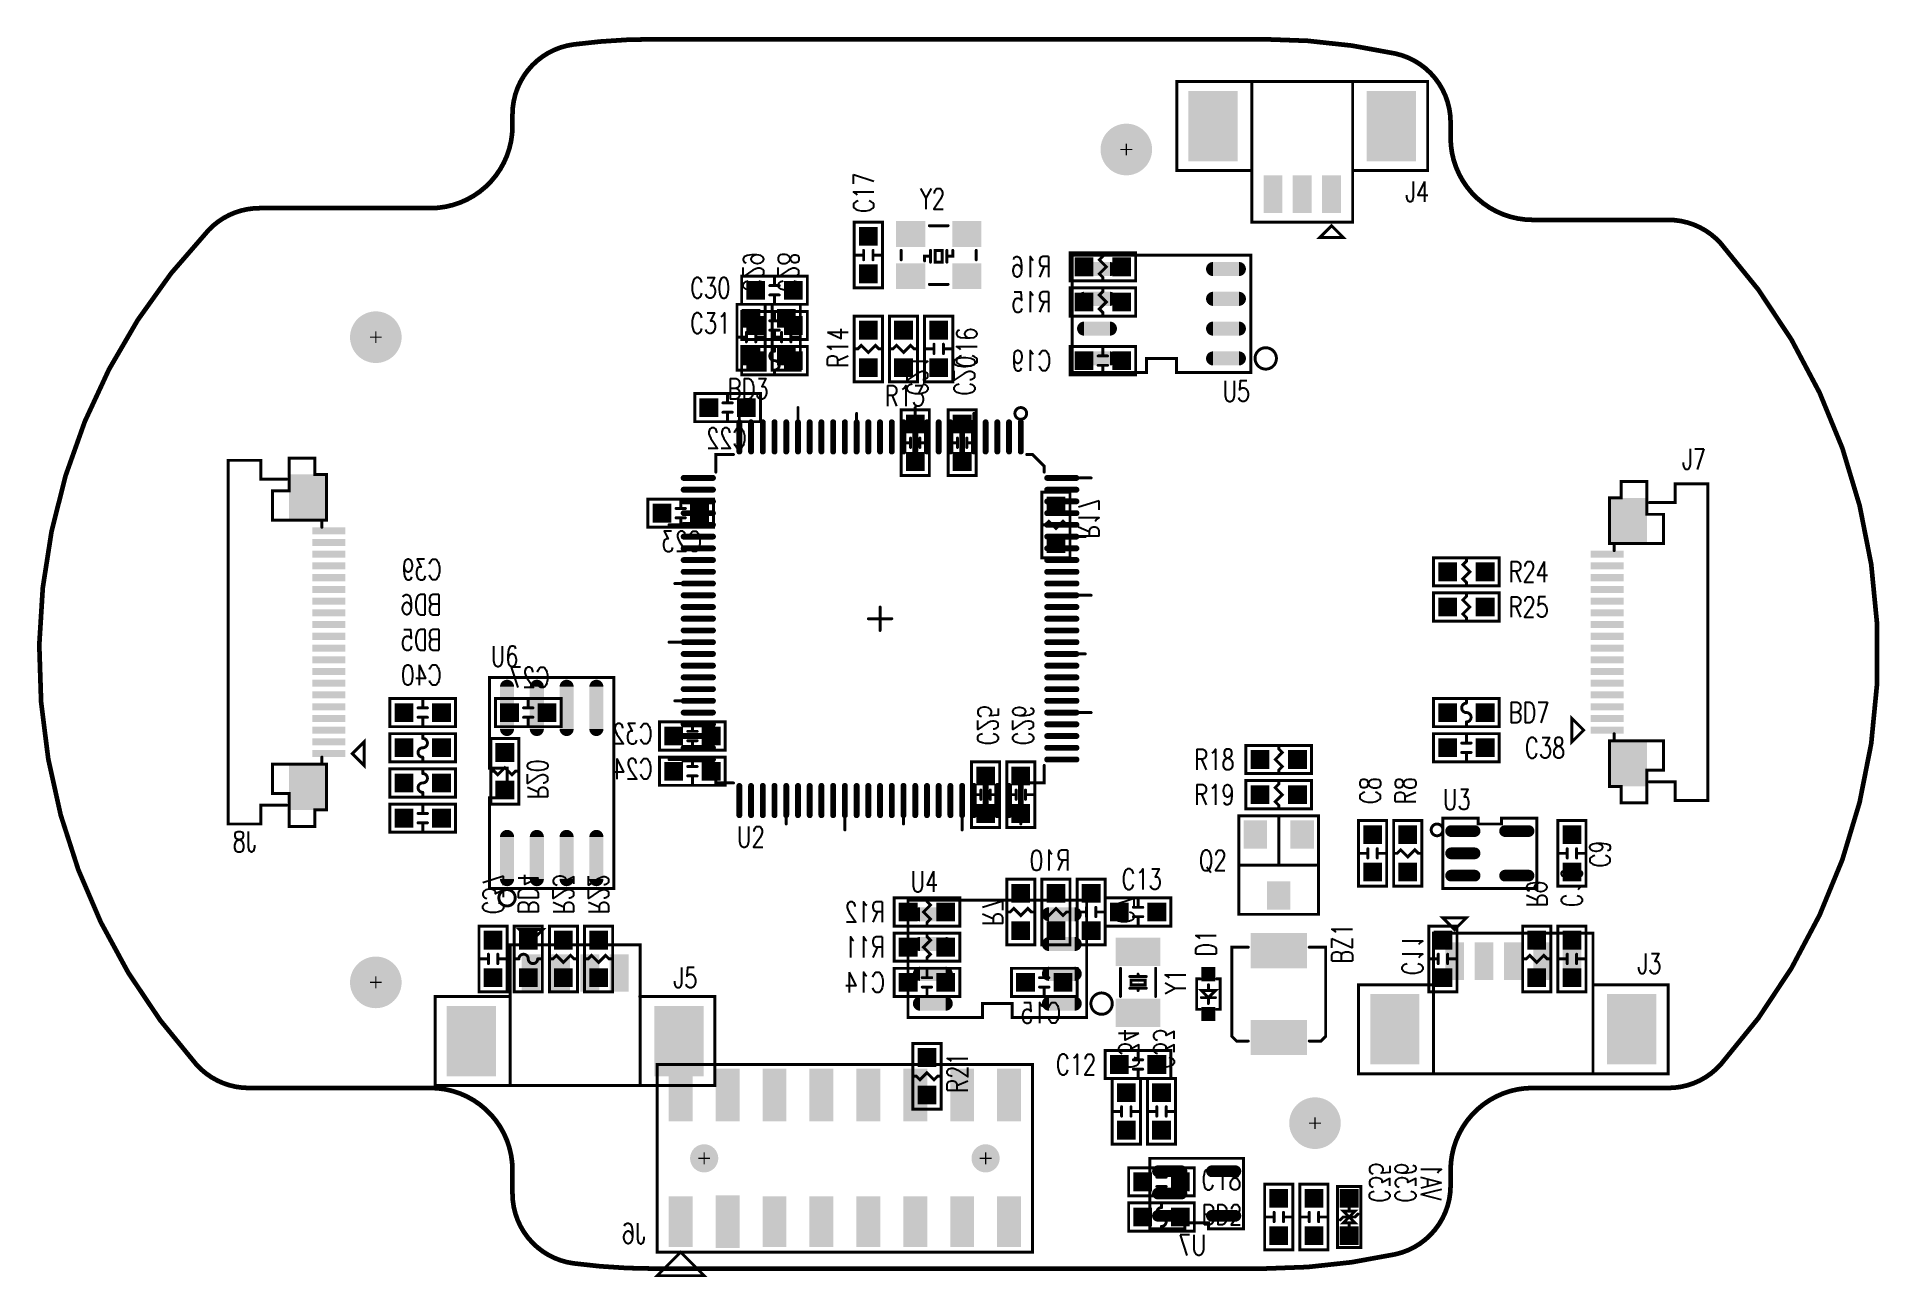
# Model space of a CAD drawing. Extents: x 63.5 to 142.1, y -5.1 to 47.8.
import ezdxf
from ezdxf.enums import TextEntityAlignment as Align

# ---------------------------------------------------------------- set-up
doc = ezdxf.new("R2010")
doc.units = 0
doc.header["$MEASUREMENT"] = 0
for name, pattern in [('TRMIDX_16', [2, 1, 1]), ('TRMIDX_17', [2, 1, 1]), ('TRMIDX_20', [2, 1, 1]), ('TRMIDX_21', [2, 1, 1])]:
    doc.linetypes.add(name, pattern=pattern)
doc.layers.get('0').update_dxf_attribs({"linetype": 'CONTINUOUS'})
for name, color, linetype in [('2D_LINE_00', 136, 'CONTINUOUS'), ('DRIL_NPLTE_THRU_01', 4, 'CONTINUOUS'), ('DRIL_NPLTE_THRU_02', 176, 'CONTINUOUS'), ('DRIL_NPLTE_THRU_03', 216, 'CONTINUOUS'), ('DRIL_NPLTE_THRU_04', 16, 'CONTINUOUS'), ('DRIL_PLTE_THRU_01', 4, 'CONTINUOUS'), ('DRIL_PLTE_THRU_02', 176, 'CONTINUOUS'), ('DRIL_PLTE_THRU_03', 216, 'CONTINUOUS'), ('DRIL_PLTE_THRU_04', 16, 'CONTINUOUS'), ('DRIL_SYMBOL', 254, 'CONTINUOUS'), ('PADS_BOT', 1, 'CONTINUOUS'), ('PADS_INNER', 136, 'CONTINUOUS'), ('PADS_TOP', 136, 'CONTINUOUS'), ('PART_BOT_2DLINE_00', 6, 'CONTINUOUS'), ('PART_BOT_2DLINE_01', 6, 'CONTINUOUS'), ('PART_BOT_COPPER_01', 6, 'CONTINUOUS'), ('PART_NAME_01', 2, 'CONTINUOUS'), ('PART_NAME_04', 6, 'CONTINUOUS'), ('PART_TOP_2DLINE_00', 2, 'CONTINUOUS'), ('PART_TOP_2DLINE_01', 2, 'CONTINUOUS'), ('PART_TOP_COPPER_01', 2, 'CONTINUOUS'), ('TAG_00', 254, 'CONTINUOUS'), ('TAG_01', 254, 'CONTINUOUS')]:
    doc.layers.add(name, color=color, linetype=linetype)
doc.styles.add('W0$125', font='simplex', dxfattribs={"width": 0.75})

# ---------------------------------------------------------------- blocks, each defined once
blk = doc.blocks.new('SMOOTH_0$2')
at = {"const_width": 0.1}
blk.add_lwpolyline([(-0.05, 0, 1), (0.05, 0, 1)], format="xyb", close=True, dxfattribs=at)
blk = doc.blocks.new('DRAWING_142')
at = {"layer": '2D_LINE_00', "const_width": 0.2}
for points in [[(11.845, 40.2, 0.032737), (8.437, 39.977)], [(43.471, 39.589, 0.054158), (37.845, 40.2)], [(8.437, 39.977, 0.376373), (5.827, 37.003)], [(45.827, 36.659, 0.352156), (43.471, 39.589)], [(2.327, 33, 0.414214), (5.827, 36.5)], [(45.827, 36, 0.414214), (49.327, 32.5)], [(-4.955, 33, 0.205271), (-7.127, 32.069)], [(57.34, 31.504, 0.213013), (55.108, 32.5)], [(-7.127, 32.069, 0.391392), (-7.649, -3.504)], [(57.34, -3.504, 0.382863), (57.34, 31.504)], [(-7.649, -3.504, 0.213013), (-5.417, -4.5)], [(55.108, -4.5, 0.213013), (57.34, -3.504)], [(5.827, -8, 0.414214), (2.327, -4.5)], [(49.327, -4.5, 0.414214), (45.827, -8)], [(43.471, -11.589, 0.352156), (45.827, -8.659)], [(5.827, -9.003, 0.376373), (8.437, -11.977)], [(37.845, -12.2, 0.054158), (43.471, -11.589)], [(8.437, -11.977, 0.032737), (11.845, -12.2)]]:
    blk.add_lwpolyline(points, format="xyb", dxfattribs=at)
for points in [[(37.845, 40.2), (11.845, 40.2)], [(5.827, 36.5), (5.827, 37.003)], [(45.827, 36.659), (45.827, 36)], [(-4.955, 33), (2.327, 33)], [(49.327, 32.5), (55.108, 32.5)], [(2.327, -4.5), (-5.417, -4.5)], [(55.108, -4.5), (49.327, -4.5)], [(5.827, -9.003), (5.827, -8)], [(45.827, -8), (45.827, -8.659)], [(11.845, -12.2), (37.845, -12.2)]]:
    blk.add_lwpolyline(points, dxfattribs=at)
at = {"layer": '2D_LINE_00'}
for p in [(11.845, 40.2), (11.845, 40.2), (37.845, 40.2), (37.845, 40.2), (8.437, 39.977), (8.437, 39.977), (43.471, 39.589), (43.471, 39.589), (5.827, 37.003), (5.827, 37.003), (5.827, 36.5), (5.827, 36.5), (45.827, 36.659), (45.827, 36.659), (45.827, 36), (45.827, 36), (-4.955, 33), (-4.955, 33), (2.327, 33), (2.327, 33), (49.327, 32.5), (49.327, 32.5), (55.108, 32.5), (55.108, 32.5), (-7.127, 32.069), (-7.127, 32.069), (57.34, 31.504), (57.34, 31.504), (-7.649, -3.504), (-7.649, -3.504), (57.34, -3.504), (57.34, -3.504), (-5.417, -4.5), (-5.417, -4.5), (2.327, -4.5), (2.327, -4.5), (49.327, -4.5), (49.327, -4.5), (55.108, -4.5), (55.108, -4.5), (5.827, -8), (5.827, -8), (45.827, -8), (45.827, -8), (45.827, -8.659), (45.827, -8.659), (5.827, -9.003), (5.827, -9.003), (43.471, -11.589), (43.471, -11.589), (8.437, -11.977), (8.437, -11.977), (11.845, -12.2), (11.845, -12.2), (37.845, -12.2), (37.845, -12.2)]:
    blk.add_blockref('SMOOTH_0$2', p, dxfattribs=at)
blk = doc.blocks.new('SMOOTH_0$125')
at = {"const_width": 0.0625}
blk.add_lwpolyline([(-0.03125, 0, 1), (0.03125, 0, 1)], format="xyb", close=True, dxfattribs=at)
blk = doc.blocks.new('PART_BODY_TOP_67')
at = {"layer": 'PART_TOP_2DLINE_00', "const_width": 0.125}
blk.add_lwpolyline([(-1.25, 4.25), (-1.75, 4.75), (-0.75, 4.75)], close=True, dxfattribs=at)
at = {"layer": 'PART_TOP_2DLINE_01', "const_width": 0.125}
blk.add_lwpolyline([(-2.15, -1.9), (2.15, -1.9), (2.15, 4.1), (-2.15, 4.1)], close=True, dxfattribs=at)
for points in [[(-2.15, 1.9), (-5.35, 1.9), (-5.35, -1.9), (-2.15, -1.9)], [(2.15, 1.9), (5.35, 1.9), (5.35, -1.9), (2.15, -1.9)]]:
    blk.add_lwpolyline(points, dxfattribs=at)
at = {"layer": 'PART_TOP_2DLINE_00'}
for p in [(-1.75, 4.75), (-0.75, 4.75), (-1.25, 4.25)]:
    blk.add_blockref('SMOOTH_0$125', p, dxfattribs=at)
at = {"layer": 'PART_TOP_2DLINE_01'}
for p in [(-2.15, 4.1), (2.15, 4.1), (-5.35, 1.9), (-2.15, 1.9), (2.15, 1.9), (5.35, 1.9), (-5.35, -1.9), (-2.15, -1.9), (-2.15, -1.9), (2.15, -1.9), (2.15, -1.9), (5.35, -1.9)]:
    blk.add_blockref('SMOOTH_0$125', p, dxfattribs=at)
blk = doc.blocks.new('DRIL_HOLE_0')
blk.add_lwpolyline([(0, 0, 1), (0, 0, 1)], format="xyb", close=True)
blk = doc.blocks.new('PAD_0')
blk.add_lwpolyline([(0, 0, 1), (0, 0, 1)], format="xyb", close=True)
blk = doc.blocks.new('PAD_1')
at = {"const_width": 0.8}
blk.add_lwpolyline([(-0.8, 0), (0.8, 0)], dxfattribs=at)
blk = doc.blocks.new('STK_TOP_6')
at = {"layer": 'DRIL_NPLTE_THRU_01'}
blk.add_blockref('DRIL_HOLE_0', (0, 0), dxfattribs=at)
at = {"layer": 'DRIL_NPLTE_THRU_02'}
blk.add_blockref('DRIL_HOLE_0', (0, 0), dxfattribs=at)
at = {"layer": 'DRIL_NPLTE_THRU_03'}
blk.add_blockref('DRIL_HOLE_0', (0, 0), dxfattribs=at)
at = {"layer": 'DRIL_NPLTE_THRU_04'}
blk.add_blockref('DRIL_HOLE_0', (0, 0), dxfattribs=at)
at = {"layer": 'PADS_BOT'}
blk.add_blockref('PAD_0', (0, 0), dxfattribs=at)
at = {"layer": 'PADS_INNER'}
blk.add_blockref('PAD_0', (0, 0), dxfattribs=at)
at = {"layer": 'PADS_TOP', "rotation": 90}
blk.add_blockref('PAD_1', (0, 0), dxfattribs=at)
blk = doc.blocks.new('PAD_2')
at = {"const_width": 2.1}
blk.add_lwpolyline([(-1.5, 0), (1.5, 0)], dxfattribs=at)
blk = doc.blocks.new('STK_TOP_5')
at = {"layer": 'DRIL_NPLTE_THRU_01'}
blk.add_blockref('DRIL_HOLE_0', (0, 0), dxfattribs=at)
at = {"layer": 'DRIL_NPLTE_THRU_02'}
blk.add_blockref('DRIL_HOLE_0', (0, 0), dxfattribs=at)
at = {"layer": 'DRIL_NPLTE_THRU_03'}
blk.add_blockref('DRIL_HOLE_0', (0, 0), dxfattribs=at)
at = {"layer": 'DRIL_NPLTE_THRU_04'}
blk.add_blockref('DRIL_HOLE_0', (0, 0), dxfattribs=at)
at = {"layer": 'PADS_BOT'}
blk.add_blockref('PAD_0', (0, 0), dxfattribs=at)
at = {"layer": 'PADS_INNER'}
blk.add_blockref('PAD_0', (0, 0), dxfattribs=at)
at = {"layer": 'PADS_TOP', "rotation": 90}
blk.add_blockref('PAD_2', (0, 0), dxfattribs=at)
blk = doc.blocks.new('SYM_TOP_5')
for name, p in [('PART_BODY_TOP_67', (0, 0)), ('STK_TOP_6', (-1.25, 2.9)), ('STK_TOP_6', (0, 2.9)), ('STK_TOP_6', (1.25, 2.9)), ('STK_TOP_5', (-3.8, 0)), ('STK_TOP_5', (3.8, 0))]:
    blk.add_blockref(name, p)
blk = doc.blocks.new('PART_TOP_1')
blk.add_blockref('SYM_TOP_5', (0, 0))
at = {"layer": 'PART_NAME_01', "style": 'W0$125', "width": 0.75}
blk.add_text('J4', height=0.875, rotation=180, dxfattribs=at).set_placement((-4.4, 2.8), align=Align.MIDDLE_LEFT)
blk = doc.blocks.new('PART_BODY_TOP_68')
at = {"layer": 'PART_TOP_2DLINE_00', "const_width": 0.125}
blk.add_lwpolyline([(-1.875, 4.25), (-2.375, 4.75), (-1.375, 4.75)], close=True, dxfattribs=at)
at = {"layer": 'PART_TOP_2DLINE_01', "const_width": 0.125}
blk.add_lwpolyline([(-2.775, -1.9), (2.775, -1.9), (2.775, 4.1), (-2.775, 4.1)], close=True, dxfattribs=at)
for points in [[(-2.775, 1.9), (-5.975, 1.9), (-5.975, -1.9), (-2.775, -1.9)], [(2.75, 1.9), (5.95, 1.9), (5.95, -1.9), (2.75, -1.9)]]:
    blk.add_lwpolyline(points, dxfattribs=at)
at = {"layer": 'PART_TOP_2DLINE_00'}
for p in [(-2.375, 4.75), (-1.375, 4.75), (-1.875, 4.25)]:
    blk.add_blockref('SMOOTH_0$125', p, dxfattribs=at)
at = {"layer": 'PART_TOP_2DLINE_01'}
for p in [(-2.775, 4.1), (2.775, 4.1), (-5.975, 1.9), (-2.775, 1.9), (2.75, 1.9), (5.95, 1.9), (-5.975, -1.9), (-2.775, -1.9), (-2.775, -1.9), (2.75, -1.9), (2.775, -1.9), (5.95, -1.9)]:
    blk.add_blockref('SMOOTH_0$125', p, dxfattribs=at)
blk = doc.blocks.new('SYM_TOP_6')
for name, p in [('PART_BODY_TOP_68', (0, 0)), ('STK_TOP_6', (-1.875, 2.9)), ('STK_TOP_6', (-0.625, 2.9)), ('STK_TOP_6', (0.625, 2.9)), ('STK_TOP_6', (1.875, 2.9)), ('STK_TOP_5', (-4.425, 0)), ('STK_TOP_5', (4.425, 0))]:
    blk.add_blockref(name, p)
blk = doc.blocks.new('PART_TOP_2')
blk.add_blockref('SYM_TOP_6', (0, 0))
at = {"layer": 'PART_NAME_01', "style": 'W0$125', "width": 0.75}
blk.add_text('J5', height=0.875, dxfattribs=at).set_placement((4.2, 2.7), align=Align.MIDDLE_LEFT)
blk = doc.blocks.new('PART_BODY_TOP_69')
at = {"layer": 'PART_TOP_2DLINE_00', "const_width": 0.125}
blk.add_lwpolyline([(-2.5, 4.25), (-3, 4.75), (-2, 4.75)], close=True, dxfattribs=at)
at = {"layer": 'PART_TOP_2DLINE_01', "const_width": 0.125}
blk.add_lwpolyline([(-3.4, -1.9), (3.4, -1.9), (3.4, 4.1), (-3.4, 4.1)], close=True, dxfattribs=at)
for points in [[(-3.4, 1.9), (-6.6, 1.9), (-6.6, -1.9), (-3.4, -1.9)], [(3.4, 1.9), (6.6, 1.9), (6.6, -1.9), (2.125, -1.9)]]:
    blk.add_lwpolyline(points, dxfattribs=at)
at = {"layer": 'PART_TOP_2DLINE_00'}
for p in [(-3, 4.75), (-2, 4.75), (-2.5, 4.25)]:
    blk.add_blockref('SMOOTH_0$125', p, dxfattribs=at)
at = {"layer": 'PART_TOP_2DLINE_01'}
for p in [(-3.4, 4.1), (3.4, 4.1), (-6.6, 1.9), (-3.4, 1.9), (3.4, 1.9), (6.6, 1.9), (-6.6, -1.9), (-3.4, -1.9), (-3.4, -1.9), (2.125, -1.9), (3.4, -1.9), (6.6, -1.9)]:
    blk.add_blockref('SMOOTH_0$125', p, dxfattribs=at)
blk = doc.blocks.new('SYM_TOP_7')
for name, p in [('PART_BODY_TOP_69', (0, 0)), ('STK_TOP_6', (-2.5, 2.9)), ('STK_TOP_6', (-1.25, 2.9)), ('STK_TOP_6', (0, 2.9)), ('STK_TOP_6', (1.25, 2.9)), ('STK_TOP_6', (2.5, 2.9)), ('STK_TOP_5', (-5.05, 0)), ('STK_TOP_5', (5.05, 0))]:
    blk.add_blockref(name, p)
blk = doc.blocks.new('PART_TOP_3')
blk.add_blockref('SYM_TOP_7', (0, 0))
at = {"layer": 'PART_NAME_01', "style": 'W0$125', "width": 0.75}
blk.add_text('J3', height=0.875, dxfattribs=at).set_placement((5.3, 2.8), align=Align.MIDDLE_LEFT)
blk = doc.blocks.new('PART_BODY_BOT_71')
at = {"layer": 'PART_BOT_2DLINE_00', "const_width": 0.125}
blk.add_lwpolyline([(-1.4, 0.6), (1.4, 0.6), (1.4, -0.6), (-1.4, -0.6)], close=True, dxfattribs=at)
for points in [[(-0.2, 0.2), (0.2, 0.2)], [(0, 0.6), (0, 0.2)], [(-0.2, -0.2), (0.2, -0.2)], [(0, -0.2), (0, -0.6)]]:
    blk.add_lwpolyline(points, dxfattribs=at)
at = {"layer": 'PART_BOT_2DLINE_00'}
for p in [(-1.4, 0.6), (-0.2, 0.2), (0, 0.6), (0, 0.2), (0.2, 0.2), (1.4, 0.6), (-1.4, -0.6), (-0.2, -0.2), (0, -0.2), (0, -0.6), (0.2, -0.2), (1.4, -0.6)]:
    blk.add_blockref('SMOOTH_0$125', p, dxfattribs=at)
blk = doc.blocks.new('PAD_9')
at = {"const_width": 0.8}
blk.add_lwpolyline([(-0.4, 0), (0.4, 0)], dxfattribs=at)
blk = doc.blocks.new('STK_BOT_14')
at = {"layer": 'DRIL_PLTE_THRU_01'}
blk.add_blockref('DRIL_HOLE_0', (0, 0), dxfattribs=at)
at = {"layer": 'DRIL_PLTE_THRU_02'}
blk.add_blockref('DRIL_HOLE_0', (0, 0), dxfattribs=at)
at = {"layer": 'DRIL_PLTE_THRU_03'}
blk.add_blockref('DRIL_HOLE_0', (0, 0), dxfattribs=at)
at = {"layer": 'DRIL_PLTE_THRU_04'}
blk.add_blockref('DRIL_HOLE_0', (0, 0), dxfattribs=at)
at = {"layer": 'PADS_BOT'}
blk.add_blockref('PAD_9', (0, 0), dxfattribs=at)
at = {"layer": 'PADS_INNER'}
blk.add_blockref('PAD_0', (0, 0), dxfattribs=at)
at = {"layer": 'PADS_TOP'}
blk.add_blockref('PAD_0', (0, 0), dxfattribs=at)
blk = doc.blocks.new('SYM_BOT_9')
for name, p in [('STK_BOT_14', (-0.8, 0)), ('PART_BODY_BOT_71', (0, 0)), ('STK_BOT_14', (0.8, 0))]:
    blk.add_blockref(name, p)
blk = doc.blocks.new('PART_BOT_6')
blk.add_blockref('SYM_BOT_9', (0, 0))
at = {"layer": 'PART_NAME_04', "style": 'W0$125', "width": 0.75}
blk.add_text('C10', height=0.875, rotation=180, dxfattribs=at).set_placement((-2.2, 0), align=Align.MIDDLE_LEFT)
blk = doc.blocks.new('PART_BOT_7')
blk.add_blockref('SYM_BOT_9', (0, 0))
at = {"layer": 'PART_NAME_04', "style": 'W0$125', "width": 0.75}
blk.add_text('C11', height=0.875, rotation=180, dxfattribs=at).set_placement((0.7, 1.3), align=Align.MIDDLE_LEFT)
blk = doc.blocks.new('PART_BODY_TOP_71')
at = {"layer": 'PART_TOP_2DLINE_00', "const_width": 0.125}
blk.add_lwpolyline([(-1.4, 0.6), (1.4, 0.6), (1.4, -0.6), (-1.4, -0.6)], close=True, dxfattribs=at)
for points in [[(-0.2, 0.2), (0.2, 0.2)], [(0, 0.6), (0, 0.2)], [(-0.2, -0.2), (0.2, -0.2)], [(0, -0.2), (0, -0.6)]]:
    blk.add_lwpolyline(points, dxfattribs=at)
at = {"layer": 'PART_TOP_2DLINE_00'}
for p in [(-1.4, 0.6), (-0.2, 0.2), (0, 0.6), (0, 0.2), (0.2, 0.2), (1.4, 0.6), (-1.4, -0.6), (-0.2, -0.2), (0, -0.2), (0, -0.6), (0.2, -0.2), (1.4, -0.6)]:
    blk.add_blockref('SMOOTH_0$125', p, dxfattribs=at)
blk = doc.blocks.new('STK_TOP_14')
at = {"layer": 'DRIL_PLTE_THRU_01'}
blk.add_blockref('DRIL_HOLE_0', (0, 0), dxfattribs=at)
at = {"layer": 'DRIL_PLTE_THRU_02'}
blk.add_blockref('DRIL_HOLE_0', (0, 0), dxfattribs=at)
at = {"layer": 'DRIL_PLTE_THRU_03'}
blk.add_blockref('DRIL_HOLE_0', (0, 0), dxfattribs=at)
at = {"layer": 'DRIL_PLTE_THRU_04'}
blk.add_blockref('DRIL_HOLE_0', (0, 0), dxfattribs=at)
at = {"layer": 'PADS_BOT'}
blk.add_blockref('PAD_0', (0, 0), dxfattribs=at)
at = {"layer": 'PADS_INNER'}
blk.add_blockref('PAD_0', (0, 0), dxfattribs=at)
at = {"layer": 'PADS_TOP'}
blk.add_blockref('PAD_9', (0, 0), dxfattribs=at)
blk = doc.blocks.new('SYM_TOP_9')
for name, p in [('STK_TOP_14', (-0.8, 0)), ('PART_BODY_TOP_71', (0, 0)), ('STK_TOP_14', (0.8, 0))]:
    blk.add_blockref(name, p)
blk = doc.blocks.new('PART_TOP_8')
blk.add_blockref('SYM_TOP_9', (0, 0))
at = {"layer": 'PART_NAME_01', "style": 'W0$125', "width": 0.75}
blk.add_text('C12', height=0.875, rotation=180, dxfattribs=at).set_placement((3.5, 0), align=Align.MIDDLE_LEFT)
blk = doc.blocks.new('PART_TOP_9')
blk.add_blockref('SYM_TOP_9', (0, 0))
at = {"layer": 'PART_NAME_01', "style": 'W0$125', "width": 0.75}
blk.add_text('C13', height=0.875, rotation=180, dxfattribs=at).set_placement((0.7, -1.4), align=Align.MIDDLE_LEFT)
blk = doc.blocks.new('PART_BOT_10')
blk.add_blockref('SYM_BOT_9', (0, 0))
at = {"layer": 'PART_NAME_04', "style": 'W0$125', "width": 0.75}
blk.add_text('C14', height=0.875, rotation=180, dxfattribs=at).set_placement((-1.8, 0), align=Align.MIDDLE_LEFT)
blk = doc.blocks.new('PART_BOT_11')
blk.add_blockref('SYM_BOT_9', (0, 0))
at = {"layer": 'PART_NAME_04', "style": 'W0$125', "width": 0.75}
blk.add_text('C15', height=0.875, rotation=180, dxfattribs=at).set_placement((0.7, 1.3), align=Align.MIDDLE_LEFT)
blk = doc.blocks.new('PART_TOP_12')
blk.add_blockref('SYM_TOP_9', (0, 0))
at = {"layer": 'PART_NAME_01', "style": 'W0$125', "width": 0.75}
blk.add_text('C16', height=0.875, rotation=180, dxfattribs=at).set_placement((0.8, 1.2), align=Align.MIDDLE_LEFT)
blk = doc.blocks.new('PART_TOP_13')
blk.add_blockref('SYM_TOP_9', (0, 0))
at = {"layer": 'PART_NAME_01', "style": 'W0$125', "width": 0.75}
blk.add_text('C17', height=0.875, dxfattribs=at).set_placement((1.8, 0.2), align=Align.MIDDLE_LEFT)
blk = doc.blocks.new('PART_TOP_14')
blk.add_blockref('SYM_TOP_9', (0, 0))
at = {"layer": 'PART_NAME_01', "style": 'W0$125', "width": 0.75}
blk.add_text('C18', height=0.875, rotation=180, dxfattribs=at).set_placement((-1.7, -0.1), align=Align.MIDDLE_LEFT)
blk = doc.blocks.new('PART_BOT_15')
blk.add_blockref('SYM_BOT_9', (0, 0))
at = {"layer": 'PART_NAME_04', "style": 'W0$125', "width": 0.75}
blk.add_text('C19', height=0.875, dxfattribs=at).set_placement((2.2, 0), align=Align.MIDDLE_LEFT)
blk = doc.blocks.new('PART_BOT_17')
blk.add_blockref('SYM_BOT_9', (0, 0))
at = {"layer": 'PART_NAME_04', "style": 'W0$125', "width": 0.75}
blk.add_text('C20', height=0.875, dxfattribs=at).set_placement((2, 0.1), align=Align.MIDDLE_LEFT)
blk = doc.blocks.new('PART_BOT_18')
blk.add_blockref('SYM_BOT_9', (0, 0))
at = {"layer": 'PART_NAME_04', "style": 'W0$125', "width": 0.75}
blk.add_text('C21', height=0.875, dxfattribs=at).set_placement((2, 0.1), align=Align.MIDDLE_LEFT)
blk = doc.blocks.new('PART_BOT_19')
blk.add_blockref('SYM_BOT_9', (0, 0))
at = {"layer": 'PART_NAME_04', "style": 'W0$125', "width": 0.75}
blk.add_text('C22', height=0.875, dxfattribs=at).set_placement((-0.8, -1.3), align=Align.MIDDLE_LEFT)
blk = doc.blocks.new('PART_BOT_20')
blk.add_blockref('SYM_BOT_9', (0, 0))
at = {"layer": 'PART_NAME_04', "style": 'W0$125', "width": 0.75}
blk.add_text('C23', height=0.875, dxfattribs=at).set_placement((-0.9, -1.2), align=Align.MIDDLE_LEFT)
blk = doc.blocks.new('PART_BOT_21')
blk.add_blockref('SYM_BOT_9', (0, 0))
at = {"layer": 'PART_NAME_04', "style": 'W0$125', "width": 0.75}
blk.add_text('C24', height=0.875, dxfattribs=at).set_placement((1.7, 0.1), align=Align.MIDDLE_LEFT)
blk = doc.blocks.new('PART_BOT_22')
blk.add_blockref('SYM_BOT_9', (0, 0))
at = {"layer": 'PART_NAME_04', "style": 'W0$125', "width": 0.75}
blk.add_text('C25', height=0.875, rotation=180, dxfattribs=at).set_placement((-2.1, -0.1), align=Align.MIDDLE_LEFT)
blk = doc.blocks.new('PART_BOT_23')
blk.add_blockref('SYM_BOT_9', (0, 0))
at = {"layer": 'PART_NAME_04', "style": 'W0$125', "width": 0.75}
blk.add_text('C26', height=0.875, rotation=180, dxfattribs=at).set_placement((-2.1, -0.1), align=Align.MIDDLE_LEFT)
blk = doc.blocks.new('PART_BOT_24')
blk.add_blockref('SYM_BOT_9', (0, 0))
at = {"layer": 'PART_NAME_04', "style": 'W0$125', "width": 0.75}
blk.add_text('C27', height=0.875, rotation=180, dxfattribs=at).set_placement((0.9, -1.5), align=Align.MIDDLE_LEFT)
blk = doc.blocks.new('PART_BOT_25')
blk.add_blockref('SYM_BOT_9', (0, 0))
at = {"layer": 'PART_NAME_04', "style": 'W0$125', "width": 0.75}
blk.add_text('C28', height=0.875, dxfattribs=at).set_placement((1.9, 0.1), align=Align.MIDDLE_LEFT)
blk = doc.blocks.new('PART_BOT_26')
blk.add_blockref('SYM_BOT_9', (0, 0))
at = {"layer": 'PART_NAME_04', "style": 'W0$125', "width": 0.75}
blk.add_text('C29', height=0.875, dxfattribs=at).set_placement((1.9, 0.1), align=Align.MIDDLE_LEFT)
blk = doc.blocks.new('PART_TOP_28')
blk.add_blockref('SYM_TOP_9', (0, 0))
at = {"layer": 'PART_NAME_01', "style": 'W0$125', "width": 0.75}
blk.add_text('C30', height=0.875, rotation=180, dxfattribs=at).set_placement((3.6, -0.1), align=Align.MIDDLE_LEFT)
blk = doc.blocks.new('PART_TOP_29')
blk.add_blockref('SYM_TOP_9', (0, 0))
at = {"layer": 'PART_NAME_01', "style": 'W0$125', "width": 0.75}
blk.add_text('C31', height=0.875, rotation=180, dxfattribs=at).set_placement((3.6, -0.1), align=Align.MIDDLE_LEFT)
blk = doc.blocks.new('PART_BOT_30')
blk.add_blockref('SYM_BOT_9', (0, 0))
at = {"layer": 'PART_NAME_04', "style": 'W0$125', "width": 0.75}
blk.add_text('C32', height=0.875, dxfattribs=at).set_placement((1.7, 0.1), align=Align.MIDDLE_LEFT)
blk = doc.blocks.new('PART_BOT_31')
blk.add_blockref('SYM_BOT_9', (0, 0))
at = {"layer": 'PART_NAME_04', "style": 'W0$125', "width": 0.75}
blk.add_text('C33', height=0.875, dxfattribs=at).set_placement((1.8, 0.1), align=Align.MIDDLE_LEFT)
blk = doc.blocks.new('PART_BOT_32')
blk.add_blockref('SYM_BOT_9', (0, 0))
at = {"layer": 'PART_NAME_04', "style": 'W0$125', "width": 0.75}
blk.add_text('C34', height=0.875, dxfattribs=at).set_placement((1.8, 0.1), align=Align.MIDDLE_LEFT)
blk = doc.blocks.new('PART_BOT_33')
blk.add_blockref('SYM_BOT_9', (0, 0))
at = {"layer": 'PART_NAME_04', "style": 'W0$125', "width": 0.75}
blk.add_text('C35', height=0.875, rotation=180, dxfattribs=at).set_placement((-0.6, -4.3), align=Align.MIDDLE_LEFT)
blk = doc.blocks.new('PART_BOT_34')
blk.add_blockref('SYM_BOT_9', (0, 0))
at = {"layer": 'PART_NAME_04', "style": 'W0$125', "width": 0.75}
blk.add_text('C36', height=0.875, rotation=180, dxfattribs=at).set_placement((-0.6, -3.9), align=Align.MIDDLE_LEFT)
blk = doc.blocks.new('PART_BOT_35')
blk.add_blockref('SYM_BOT_9', (0, 0))
at = {"layer": 'PART_NAME_04', "style": 'W0$125', "width": 0.75}
blk.add_text('C37', height=0.875, rotation=180, dxfattribs=at).set_placement((-1.9, 0), align=Align.MIDDLE_LEFT)
blk = doc.blocks.new('PART_TOP_36')
blk.add_blockref('SYM_TOP_9', (0, 0))
at = {"layer": 'PART_NAME_01', "style": 'W0$125', "width": 0.75}
blk.add_text('C38', height=0.875, dxfattribs=at).set_placement((2.5, 0), align=Align.MIDDLE_LEFT)
blk = doc.blocks.new('PART_BOT_37')
blk.add_blockref('SYM_BOT_9', (0, 0))
at = {"layer": 'PART_NAME_04', "style": 'W0$125', "width": 0.75}
blk.add_text('C39', height=0.875, dxfattribs=at).set_placement((-0.8, 6.1), align=Align.MIDDLE_LEFT)
blk = doc.blocks.new('PART_BOT_39')
blk.add_blockref('SYM_BOT_9', (0, 0))
at = {"layer": 'PART_NAME_04', "style": 'W0$125', "width": 0.75}
blk.add_text('C40', height=0.875, dxfattribs=at).set_placement((-0.8, 6.1), align=Align.MIDDLE_LEFT)
blk = doc.blocks.new('PART_BOT_46')
blk.add_blockref('SYM_BOT_9', (0, 0))
at = {"layer": 'PART_NAME_04', "style": 'W0$125', "width": 0.75}
blk.add_text('C7', height=0.875, rotation=180, dxfattribs=at).set_placement((0.5, -1.4), align=Align.MIDDLE_LEFT)
blk = doc.blocks.new('PART_TOP_52')
blk.add_blockref('SYM_TOP_9', (0, 0))
at = {"layer": 'PART_NAME_01', "style": 'W0$125', "width": 0.75}
blk.add_text('C8', height=0.875, dxfattribs=at).set_placement((2.1, 0.1), align=Align.MIDDLE_LEFT)
blk = doc.blocks.new('PART_TOP_53')
blk.add_blockref('SYM_TOP_9', (0, 0))
at = {"layer": 'PART_NAME_01', "style": 'W0$125', "width": 0.75}
blk.add_text('C9', height=0.875, rotation=180, dxfattribs=at).set_placement((0.6, 1.2), align=Align.MIDDLE_LEFT)
blk = doc.blocks.new('PART_BODY_TOP_73')
at = {"layer": 'PART_TOP_2DLINE_00', "const_width": 0.125}
for points in [[(-0.6, 0.75), (0.6, 0.75)], [(-0.25, 0), (-0.35, 0)], [(-0.25, 0.35), (-0.25, -0.35)], [(0.25, 0.35), (0.25, -0.35)], [(0.25, 0), (0.35, 0)], [(0.6, -0.75), (-0.6, -0.75)]]:
    blk.add_lwpolyline(points, dxfattribs=at)
blk.add_lwpolyline([(-0.1, 0.3), (0.1, 0.3), (0.1, -0.3), (-0.1, -0.3)], close=True, dxfattribs=at)
at = {"layer": 'TAG_00'}
blk.add_lwpolyline([(0, 0), (0, 0)], dxfattribs=at)
at = {"layer": 'TAG_01'}
blk.add_lwpolyline([(0, 0), (0, 0)], dxfattribs=at)
at = {"layer": 'PART_TOP_2DLINE_00'}
for p in [(-0.6, 0.75), (0.6, 0.75), (-0.35, 0), (-0.25, 0.35), (-0.25, 0), (-0.1, 0.3), (0.1, 0.3), (0.25, 0.35), (0.25, 0), (0.35, 0), (-0.6, -0.75), (-0.25, -0.35), (-0.1, -0.3), (0.1, -0.3), (0.25, -0.35), (0.6, -0.75)]:
    blk.add_blockref('SMOOTH_0$125', p, dxfattribs=at)
blk = doc.blocks.new('PAD_11')
at = {"const_width": 1.2}
blk.add_lwpolyline([(-0.95, 0), (0.95, 0)], dxfattribs=at)
blk = doc.blocks.new('STK_TOP_16')
at = {"layer": 'DRIL_PLTE_THRU_01'}
blk.add_blockref('DRIL_HOLE_0', (0, 0), dxfattribs=at)
at = {"layer": 'DRIL_PLTE_THRU_02'}
blk.add_blockref('DRIL_HOLE_0', (0, 0), dxfattribs=at)
at = {"layer": 'DRIL_PLTE_THRU_03'}
blk.add_blockref('DRIL_HOLE_0', (0, 0), dxfattribs=at)
at = {"layer": 'DRIL_PLTE_THRU_04'}
blk.add_blockref('DRIL_HOLE_0', (0, 0), dxfattribs=at)
at = {"layer": 'PADS_BOT'}
blk.add_blockref('PAD_0', (0, 0), dxfattribs=at)
at = {"layer": 'PADS_INNER'}
blk.add_blockref('PAD_0', (0, 0), dxfattribs=at)
at = {"layer": 'PADS_TOP', "rotation": 90}
blk.add_blockref('PAD_11', (0, 0), dxfattribs=at)
blk = doc.blocks.new('SYM_TOP_11')
for name, p in [('STK_TOP_16', (-1.3, 0)), ('PART_BODY_TOP_73', (0, 0)), ('STK_TOP_16', (1.3, 0))]:
    blk.add_blockref(name, p)
blk = doc.blocks.new('PART_TOP_57')
blk.add_blockref('SYM_TOP_11', (0, 0))
at = {"layer": 'PART_NAME_01', "style": 'W0$125', "width": 0.75}
blk.add_text('Y1', height=0.875, rotation=180, dxfattribs=at).set_placement((0.5, 1.6), align=Align.MIDDLE_LEFT)
blk = doc.blocks.new('PART_BODY_BOT_74')
at = {"layer": 'PART_BOT_2DLINE_01', "const_width": 0.125}
for points in [[(-0.5, 1.3), (0.5, 1.3), (0.5, -1.3), (-0.5, -1.3)], [(-0.25, 0.25), (0.25, 0.25), (0, 0)], [(0, 0), (-0.25, -0.25), (0.25, -0.25)]]:
    blk.add_lwpolyline(points, close=True, dxfattribs=at)
for points in [[(-0.375, 0.125), (-0.25, 0), (0.25, 0), (0.375, -0.125)], [(0, 0.25), (0, 0.375)], [(0, -0.25), (0, -0.375)]]:
    blk.add_lwpolyline(points, dxfattribs=at)
at = {"layer": 'PART_BOT_2DLINE_01'}
for p in [(-0.5, 1.3), (0.5, 1.3), (-0.375, 0.125), (-0.25, 0.25), (-0.25, 0), (0, 0.375), (0, 0.25), (0, 0), (0, 0), (0.25, 0.25), (0.25, 0), (-0.25, -0.25), (0, -0.25), (0, -0.375), (0.25, -0.25), (0.375, -0.125), (-0.5, -1.3), (0.5, -1.3)]:
    blk.add_blockref('SMOOTH_0$125', p, dxfattribs=at)
blk = doc.blocks.new('PAD_12')
at = {"const_width": 0.8}
blk.add_lwpolyline([(-0.4, 0), (0.4, 0)], dxfattribs=at)
blk = doc.blocks.new('STK_BOT_17')
at = {"layer": 'DRIL_NPLTE_THRU_01'}
blk.add_blockref('DRIL_HOLE_0', (0, 0), dxfattribs=at)
at = {"layer": 'DRIL_NPLTE_THRU_02'}
blk.add_blockref('DRIL_HOLE_0', (0, 0), dxfattribs=at)
at = {"layer": 'DRIL_NPLTE_THRU_03'}
blk.add_blockref('DRIL_HOLE_0', (0, 0), dxfattribs=at)
at = {"layer": 'DRIL_NPLTE_THRU_04'}
blk.add_blockref('DRIL_HOLE_0', (0, 0), dxfattribs=at)
at = {"layer": 'PADS_BOT'}
blk.add_blockref('PAD_12', (0, 0), dxfattribs=at)
at = {"layer": 'PADS_INNER'}
blk.add_blockref('PAD_0', (0, 0), dxfattribs=at)
at = {"layer": 'PADS_TOP'}
blk.add_blockref('PAD_0', (0, 0), dxfattribs=at)
blk = doc.blocks.new('SYM_BOT_12')
for name, p in [('STK_BOT_17', (0, 0.8)), ('PART_BODY_BOT_74', (0, 0)), ('STK_BOT_17', (0, -0.8))]:
    blk.add_blockref(name, p)
blk = doc.blocks.new('PART_BOT_58')
blk.add_blockref('SYM_BOT_12', (0, 0))
at = {"layer": 'PART_NAME_04', "style": 'W0$125', "width": 0.75}
blk.add_text('VA1', height=0.875, rotation=270, dxfattribs=at).set_placement((3.5, -0.7), align=Align.MIDDLE_LEFT)
blk = doc.blocks.new('PART_BODY_TOP_75')
at = {"layer": 'PART_TOP_2DLINE_00', "const_width": 0.125}
blk.add_lwpolyline([(-1.4, 0.6), (1.4, 0.6), (1.4, -0.6), (-1.4, -0.6)], close=True, dxfattribs=at)
for points in [[(0, 0.6), (0, 0.4, 1), (0, 0)], [(0, -0.4, 1), (0, 0)]]:
    blk.add_lwpolyline(points, format="xyb", dxfattribs=at)
blk.add_lwpolyline([(0, -0.4), (0, -0.6)], dxfattribs=at)
at = {"layer": 'PART_TOP_2DLINE_00'}
for p in [(-1.4, 0.6), (0, 0.6), (0, 0.4), (0, 0), (0, 0), (1.4, 0.6), (-1.4, -0.6), (0, -0.4), (0, -0.4), (0, -0.6), (1.4, -0.6)]:
    blk.add_blockref('SMOOTH_0$125', p, dxfattribs=at)
blk = doc.blocks.new('SYM_TOP_13')
for name, p in [('STK_TOP_14', (-0.8, 0)), ('PART_BODY_TOP_75', (0, 0)), ('STK_TOP_14', (0.8, 0))]:
    blk.add_blockref(name, p)
blk = doc.blocks.new('PART_TOP_65')
blk.add_blockref('SYM_TOP_13', (0, 0))
at = {"layer": 'PART_NAME_01', "style": 'W0$125', "width": 0.75}
blk.add_text('BD2', height=0.875, dxfattribs=at).set_placement((1.7, 0.1), align=Align.MIDDLE_LEFT)
blk = doc.blocks.new('PART_TOP_66')
blk.add_blockref('SYM_TOP_13', (0, 0))
at = {"layer": 'PART_NAME_01', "style": 'W0$125', "width": 0.75}
blk.add_text('BD3', height=0.875, dxfattribs=at).set_placement((-2, -1.2), align=Align.MIDDLE_LEFT)
blk = doc.blocks.new('PART_BODY_BOT_75')
at = {"layer": 'PART_BOT_2DLINE_00', "const_width": 0.125}
blk.add_lwpolyline([(-1.4, 0.6), (1.4, 0.6), (1.4, -0.6), (-1.4, -0.6)], close=True, dxfattribs=at)
for points in [[(0, 0.6), (0, 0.4, 1), (0, 0)], [(0, -0.4, 1), (0, 0)]]:
    blk.add_lwpolyline(points, format="xyb", dxfattribs=at)
blk.add_lwpolyline([(0, -0.4), (0, -0.6)], dxfattribs=at)
at = {"layer": 'PART_BOT_2DLINE_00'}
for p in [(-1.4, 0.6), (0, 0.6), (0, 0.4), (0, 0), (0, 0), (1.4, 0.6), (-1.4, -0.6), (0, -0.4), (0, -0.4), (0, -0.6), (1.4, -0.6)]:
    blk.add_blockref('SMOOTH_0$125', p, dxfattribs=at)
blk = doc.blocks.new('SYM_BOT_13')
for name, p in [('STK_BOT_14', (-0.8, 0)), ('PART_BODY_BOT_75', (0, 0)), ('STK_BOT_14', (0.8, 0))]:
    blk.add_blockref(name, p)
blk = doc.blocks.new('PART_BOT_67')
blk.add_blockref('SYM_BOT_13', (0, 0))
at = {"layer": 'PART_NAME_04', "style": 'W0$125', "width": 0.75}
blk.add_text('BD4', height=0.875, rotation=180, dxfattribs=at).set_placement((-1.9, 0), align=Align.MIDDLE_LEFT)
blk = doc.blocks.new('PART_BOT_68')
blk.add_blockref('SYM_BOT_13', (0, 0))
at = {"layer": 'PART_NAME_04', "style": 'W0$125', "width": 0.75}
blk.add_text('BD5', height=0.875, dxfattribs=at).set_placement((-0.8, 6.1), align=Align.MIDDLE_LEFT)
blk = doc.blocks.new('PART_BOT_69')
blk.add_blockref('SYM_BOT_13', (0, 0))
at = {"layer": 'PART_NAME_04', "style": 'W0$125', "width": 0.75}
blk.add_text('BD6', height=0.875, dxfattribs=at).set_placement((-0.8, 6.1), align=Align.MIDDLE_LEFT)
blk = doc.blocks.new('PART_TOP_70')
blk.add_blockref('SYM_TOP_13', (0, 0))
at = {"layer": 'PART_NAME_01', "style": 'W0$125', "width": 0.75}
blk.add_text('BD7', height=0.875, dxfattribs=at).set_placement((1.8, 0), align=Align.MIDDLE_LEFT)
blk = doc.blocks.new('PART_BODY_TOP_76')
at = {"layer": 'PART_TOP_2DLINE_00', "const_width": 0.125}
for points in [[(-2, 1.3), (-2, 1.8), (-1.8, 2), (2, 2), (2, 1.3)], [(-2, -1.3), (-2, -1.8), (-1.8, -2), (2, -2), (2, -1.3)]]:
    blk.add_lwpolyline(points, dxfattribs=at)
at = {"layer": 'PART_TOP_2DLINE_00'}
for p in [(-2, 1.8), (-1.8, 2), (2, 2), (-2, 1.3), (2, 1.3), (-2, -1.3), (2, -1.3), (-2, -1.8), (-1.8, -2), (2, -2)]:
    blk.add_blockref('SMOOTH_0$125', p, dxfattribs=at)
blk = doc.blocks.new('PAD_13')
at = {"const_width": 1.5}
blk.add_lwpolyline([(-1.2, 0), (1.2, 0)], dxfattribs=at)
blk = doc.blocks.new('STK_TOP_19')
at = {"layer": 'DRIL_NPLTE_THRU_01'}
blk.add_blockref('DRIL_HOLE_0', (0, 0), dxfattribs=at)
at = {"layer": 'DRIL_NPLTE_THRU_02'}
blk.add_blockref('DRIL_HOLE_0', (0, 0), dxfattribs=at)
at = {"layer": 'DRIL_NPLTE_THRU_03'}
blk.add_blockref('DRIL_HOLE_0', (0, 0), dxfattribs=at)
at = {"layer": 'DRIL_NPLTE_THRU_04'}
blk.add_blockref('DRIL_HOLE_0', (0, 0), dxfattribs=at)
at = {"layer": 'PADS_BOT'}
blk.add_blockref('PAD_0', (0, 0), dxfattribs=at)
at = {"layer": 'PADS_INNER'}
blk.add_blockref('PAD_0', (0, 0), dxfattribs=at)
at = {"layer": 'PADS_TOP', "rotation": 90}
blk.add_blockref('PAD_13', (0, 0), dxfattribs=at)
blk = doc.blocks.new('SYM_TOP_14')
for name, p in [('STK_TOP_19', (-1.85, 0)), ('PART_BODY_TOP_76', (0, 0)), ('STK_TOP_19', (1.85, 0))]:
    blk.add_blockref(name, p)
blk = doc.blocks.new('PART_TOP_71')
blk.add_blockref('SYM_TOP_14', (0, 0))
at = {"layer": 'PART_NAME_01', "style": 'W0$125', "width": 0.75}
blk.add_text('BZ1', height=0.875, dxfattribs=at).set_placement((1.3, -2.7), align=Align.MIDDLE_LEFT)
blk = doc.blocks.new('PART_BODY_TOP_77')
at = {"layer": 'PART_TOP_2DLINE_00', "const_width": 0.125}
for points in [[(-6, 8.5), (-6, 8.75)], [(-3.5, 8.5), (-3.5, 9)], [(-1, 8.5), (-1, 8.75)], [(1.5, 8.5), (1.5, 9)], [(4, 8.5), (4, 8.75)], [(-6.25, 7), (-7, 7), (-7, 6.25)], [(7, 6.25), (7, 7), (6.25, 7)], [(8.5, 6), (9, 6)], [(-8.5, 4), (-9, 4)], [(8.5, 3.5), (8.75, 3.5)], [(-8.5, 1.5), (-8.75, 1.5)], [(8.5, 1), (9, 1)], [(-8.5, -1), (-9, -1)], [(8.5, -1.5), (8.75, -1.5)], [(-8.5, -3.5), (-8.75, -3.5)], [(8.5, -4), (9, -4)], [(-8.5, -6), (-9, -6)], [(-7, -6.25), (-7, -6.5), (-6.5, -7), (-6.25, -7)], [(6.25, -7), (7, -7), (7, -6.25)], [(-4, -8.5), (-4, -8.75)], [(-1.5, -8.5), (-1.5, -9)], [(1, -8.5), (1, -8.75)], [(3.5, -8.5), (3.5, -9)], [(6, -8.5), (6, -8.75)]]:
    blk.add_lwpolyline(points, dxfattribs=at)
blk.add_lwpolyline([(-6.25, -8.75, 1), (-5.75, -8.75, 1)], format="xyb", close=True, dxfattribs=at)
at = {"layer": 'PART_TOP_2DLINE_01', "const_width": 0.125}
for points in [[(-0.5, 0), (0.5, 0)], [(0, -0.5), (0, 0.5)]]:
    blk.add_lwpolyline(points, dxfattribs=at)
at = {"layer": 'PART_TOP_2DLINE_00'}
for p in [(-6, 8.75), (-3.5, 9), (-1, 8.75), (1.5, 9), (4, 8.75), (-6, 8.5), (-3.5, 8.5), (-1, 8.5), (1.5, 8.5), (4, 8.5), (-7, 7), (-7, 6.25), (-6.25, 7), (6.25, 7), (7, 7), (7, 6.25), (8.5, 6), (9, 6), (-9, 4), (-8.5, 4), (8.5, 3.5), (8.75, 3.5), (-8.75, 1.5), (-8.5, 1.5), (8.5, 1), (9, 1), (-9, -1), (-8.5, -1), (8.5, -1.5), (8.75, -1.5), (-8.75, -3.5), (-8.5, -3.5), (8.5, -4), (9, -4), (-9, -6), (-8.5, -6), (-7, -6.25), (7, -6.25), (-7, -6.5), (-6.5, -7), (-6.25, -7), (6.25, -7), (7, -7), (-4, -8.5), (-1.5, -8.5), (1, -8.5), (3.5, -8.5), (6, -8.5), (-4, -8.75), (-1.5, -9), (1, -8.75), (3.5, -9), (6, -8.75)]:
    blk.add_blockref('SMOOTH_0$125', p, dxfattribs=at)
at = {"layer": 'PART_TOP_2DLINE_01'}
for p in [(-0.5, 0), (0, 0.5), (0.5, 0), (0, -0.5)]:
    blk.add_blockref('SMOOTH_0$125', p, dxfattribs=at)
blk = doc.blocks.new('PAD_14')
at = {"const_width": 0.125}
blk.add_lwpolyline([(-0.625, -0.0625), (0.625, -0.0625, 1), (0.625, 0.0625), (-0.625, 0.0625, 1)], format="xyb", close=True, dxfattribs=at)
blk = doc.blocks.new('STK_TOP_21')
at = {"layer": 'DRIL_NPLTE_THRU_01'}
blk.add_blockref('DRIL_HOLE_0', (0, 0), dxfattribs=at)
at = {"layer": 'DRIL_NPLTE_THRU_02'}
blk.add_blockref('DRIL_HOLE_0', (0, 0), dxfattribs=at)
at = {"layer": 'DRIL_NPLTE_THRU_03'}
blk.add_blockref('DRIL_HOLE_0', (0, 0), dxfattribs=at)
at = {"layer": 'DRIL_NPLTE_THRU_04'}
blk.add_blockref('DRIL_HOLE_0', (0, 0), dxfattribs=at)
at = {"layer": 'PADS_BOT'}
blk.add_blockref('PAD_0', (0, 0), dxfattribs=at)
at = {"layer": 'PADS_INNER'}
blk.add_blockref('PAD_0', (0, 0), dxfattribs=at)
at = {"layer": 'PADS_TOP', "rotation": 90}
blk.add_blockref('PAD_14', (0, 0), dxfattribs=at)
blk = doc.blocks.new('STK_TOP_20')
at = {"layer": 'DRIL_NPLTE_THRU_01'}
blk.add_blockref('DRIL_HOLE_0', (0, 0), dxfattribs=at)
at = {"layer": 'DRIL_NPLTE_THRU_02'}
blk.add_blockref('DRIL_HOLE_0', (0, 0), dxfattribs=at)
at = {"layer": 'DRIL_NPLTE_THRU_03'}
blk.add_blockref('DRIL_HOLE_0', (0, 0), dxfattribs=at)
at = {"layer": 'DRIL_NPLTE_THRU_04'}
blk.add_blockref('DRIL_HOLE_0', (0, 0), dxfattribs=at)
at = {"layer": 'PADS_BOT'}
blk.add_blockref('PAD_0', (0, 0), dxfattribs=at)
at = {"layer": 'PADS_INNER'}
blk.add_blockref('PAD_0', (0, 0), dxfattribs=at)
at = {"layer": 'PADS_TOP'}
blk.add_blockref('PAD_14', (0, 0), dxfattribs=at)
blk = doc.blocks.new('SYM_TOP_15')
for name, p in [('PART_BODY_TOP_77', (0, 0)), ('STK_TOP_21', (-6, 7.75)), ('STK_TOP_21', (-5.5, 7.75)), ('STK_TOP_21', (-5, 7.75)), ('STK_TOP_21', (-4.5, 7.75)), ('STK_TOP_21', (-4, 7.75)), ('STK_TOP_21', (-3.5, 7.75)), ('STK_TOP_21', (-3, 7.75)), ('STK_TOP_21', (-2.5, 7.75)), ('STK_TOP_21', (-2, 7.75)), ('STK_TOP_21', (-1.5, 7.75)), ('STK_TOP_21', (-1, 7.75)), ('STK_TOP_21', (-0.5, 7.75)), ('STK_TOP_21', (0, 7.75)), ('STK_TOP_21', (0.5, 7.75)), ('STK_TOP_21', (1, 7.75)), ('STK_TOP_21', (1.5, 7.75)), ('STK_TOP_21', (2, 7.75)), ('STK_TOP_21', (2.5, 7.75)), ('STK_TOP_21', (3, 7.75)), ('STK_TOP_21', (3.5, 7.75)), ('STK_TOP_21', (4, 7.75)), ('STK_TOP_21', (4.5, 7.75)), ('STK_TOP_21', (5, 7.75)), ('STK_TOP_21', (5.5, 7.75)), ('STK_TOP_21', (6, 7.75)), ('STK_TOP_20', (-7.75, 6)), ('STK_TOP_20', (-7.75, 5.5)), ('STK_TOP_20', (7.75, 6)), ('STK_TOP_20', (7.75, 5.5)), ('STK_TOP_20', (-7.75, 5)), ('STK_TOP_20', (7.75, 5)), ('STK_TOP_20', (-7.75, 4.5)), ('STK_TOP_20', (-7.75, 4)), ('STK_TOP_20', (7.75, 4.5)), ('STK_TOP_20', (7.75, 4)), ('STK_TOP_20', (-7.75, 3.5)), ('STK_TOP_20', (7.75, 3.5)), ('STK_TOP_20', (-7.75, 3)), ('STK_TOP_20', (-7.75, 2.5)), ('STK_TOP_20', (7.75, 3)), ('STK_TOP_20', (7.75, 2.5)), ('STK_TOP_20', (-7.75, 2)), ('STK_TOP_20', (-7.75, 1.5)), ('STK_TOP_20', (7.75, 2)), ('STK_TOP_20', (7.75, 1.5)), ('STK_TOP_20', (-7.75, 1)), ('STK_TOP_20', (7.75, 1)), ('STK_TOP_20', (-7.75, 0.5)), ('STK_TOP_20', (-7.75, 0)), ('STK_TOP_20', (7.75, 0.5)), ('STK_TOP_20', (7.75, 0)), ('STK_TOP_20', (-7.75, -0.5)), ('STK_TOP_20', (7.75, -0.5)), ('STK_TOP_20', (-7.75, -1)), ('STK_TOP_20', (-7.75, -1.5)), ('STK_TOP_20', (7.75, -1)), ('STK_TOP_20', (7.75, -1.5)), ('STK_TOP_20', (-7.75, -2)), ('STK_TOP_20', (7.75, -2)), ('STK_TOP_20', (-7.75, -2.5)), ('STK_TOP_20', (-7.75, -3)), ('STK_TOP_20', (7.75, -2.5)), ('STK_TOP_20', (7.75, -3)), ('STK_TOP_20', (-7.75, -3.5)), ('STK_TOP_20', (-7.75, -4)), ('STK_TOP_20', (7.75, -3.5)), ('STK_TOP_20', (7.75, -4)), ('STK_TOP_20', (-7.75, -4.5)), ('STK_TOP_20', (7.75, -4.5)), ('STK_TOP_20', (-7.75, -5)), ('STK_TOP_20', (-7.75, -5.5)), ('STK_TOP_20', (7.75, -5)), ('STK_TOP_20', (7.75, -5.5)), ('STK_TOP_20', (-7.75, -6)), ('STK_TOP_20', (7.75, -6)), ('STK_TOP_21', (-6, -7.75)), ('STK_TOP_21', (-5.5, -7.75)), ('STK_TOP_21', (-5, -7.75)), ('STK_TOP_21', (-4.5, -7.75)), ('STK_TOP_21', (-4, -7.75)), ('STK_TOP_21', (-3.5, -7.75)), ('STK_TOP_21', (-3, -7.75)), ('STK_TOP_21', (-2.5, -7.75)), ('STK_TOP_21', (-2, -7.75)), ('STK_TOP_21', (-1.5, -7.75)), ('STK_TOP_21', (-1, -7.75)), ('STK_TOP_21', (-0.5, -7.75)), ('STK_TOP_21', (0, -7.75)), ('STK_TOP_21', (0.5, -7.75)), ('STK_TOP_21', (1, -7.75)), ('STK_TOP_21', (1.5, -7.75)), ('STK_TOP_21', (2, -7.75)), ('STK_TOP_21', (2.5, -7.75)), ('STK_TOP_21', (3, -7.75)), ('STK_TOP_21', (3.5, -7.75)), ('STK_TOP_21', (4, -7.75)), ('STK_TOP_21', (4.5, -7.75)), ('STK_TOP_21', (5, -7.75)), ('STK_TOP_21', (5.5, -7.75)), ('STK_TOP_21', (6, -7.75))]:
    blk.add_blockref(name, p)
blk = doc.blocks.new('PART_TOP_72')
blk.add_blockref('SYM_TOP_15', (0, 0))
at = {"layer": 'PART_NAME_01', "style": 'W0$125', "width": 0.75}
blk.add_text('U2', height=0.875, rotation=180, dxfattribs=at).set_placement((6.1, 9.3), align=Align.MIDDLE_LEFT)
blk = doc.blocks.new('PART_BODY_BOT_78')
at = {"layer": 'PART_BOT_2DLINE_00', "const_width": 0.125}
for points in [[(-8, -4), (-8, 4), (8, 4), (8, -4)], [(7, -4), (6, -5), (8, -5)]]:
    blk.add_lwpolyline(points, close=True, dxfattribs=at)
at = {"layer": 'PART_BOT_2DLINE_00'}
for p in [(-8, 4), (8, 4), (-8, -4), (7, -4), (8, -4), (6, -5), (8, -5)]:
    blk.add_blockref('SMOOTH_0$125', p, dxfattribs=at)
blk = doc.blocks.new('PAD_15')
at = {"const_width": 1.02}
blk.add_lwpolyline([(-1.08, 0), (1.08, 0)], dxfattribs=at)
blk = doc.blocks.new('STK_BOT_23')
at = {"layer": 'DRIL_NPLTE_THRU_01'}
blk.add_blockref('DRIL_HOLE_0', (0, 0), dxfattribs=at)
at = {"layer": 'DRIL_NPLTE_THRU_02'}
blk.add_blockref('DRIL_HOLE_0', (0, 0), dxfattribs=at)
at = {"layer": 'DRIL_NPLTE_THRU_03'}
blk.add_blockref('DRIL_HOLE_0', (0, 0), dxfattribs=at)
at = {"layer": 'DRIL_NPLTE_THRU_04'}
blk.add_blockref('DRIL_HOLE_0', (0, 0), dxfattribs=at)
at = {"layer": 'PADS_BOT', "rotation": 90}
blk.add_blockref('PAD_15', (0, 0), dxfattribs=at)
at = {"layer": 'PADS_INNER'}
blk.add_blockref('PAD_0', (0, 0), dxfattribs=at)
at = {"layer": 'PADS_TOP'}
blk.add_blockref('PAD_0', (0, 0), dxfattribs=at)
blk = doc.blocks.new('PAD_16')
at = {"const_width": 1.02}
blk.add_lwpolyline([(-1.125, 0), (1.125, 0)], dxfattribs=at)
blk = doc.blocks.new('STK_BOT_22')
at = {"layer": 'DRIL_NPLTE_THRU_01'}
blk.add_blockref('DRIL_HOLE_0', (0, 0), dxfattribs=at)
at = {"layer": 'DRIL_NPLTE_THRU_02'}
blk.add_blockref('DRIL_HOLE_0', (0, 0), dxfattribs=at)
at = {"layer": 'DRIL_NPLTE_THRU_03'}
blk.add_blockref('DRIL_HOLE_0', (0, 0), dxfattribs=at)
at = {"layer": 'DRIL_NPLTE_THRU_04'}
blk.add_blockref('DRIL_HOLE_0', (0, 0), dxfattribs=at)
at = {"layer": 'PADS_BOT', "rotation": 90}
blk.add_blockref('PAD_16', (0, 0), dxfattribs=at)
at = {"layer": 'PADS_INNER'}
blk.add_blockref('PAD_0', (0, 0), dxfattribs=at)
at = {"layer": 'PADS_TOP'}
blk.add_blockref('PAD_0', (0, 0), dxfattribs=at)
blk = doc.blocks.new('DRIL_SYMBOL_1$2')
at = {"layer": 'DRIL_SYMBOL', "const_width": 0.0508}
for points in [[(-0.254, 0), (0.254, 0)], [(0, -0.254), (0, 0.254)]]:
    blk.add_lwpolyline(points, dxfattribs=at)
blk = doc.blocks.new('DRIL_HOLE_1$2')
at = {"const_width": 0.6}
blk.add_lwpolyline([(-0.3, 0, 1), (0.3, 0, 1)], format="xyb", close=True, dxfattribs=at)
blk.add_blockref('DRIL_SYMBOL_1$2', (0, 0))
blk = doc.blocks.new('PAD_17')
at = {"const_width": 0.6}
blk.add_lwpolyline([(0, -0.3, 1), (0, 0.3, 1)], format="xyb", close=True, dxfattribs=at)
blk = doc.blocks.new('STK_BOT_24')
at = {"layer": 'DRIL_NPLTE_THRU_01'}
blk.add_blockref('DRIL_HOLE_1$2', (0, 0), dxfattribs=at)
at = {"layer": 'DRIL_NPLTE_THRU_02'}
blk.add_blockref('DRIL_HOLE_1$2', (0, 0), dxfattribs=at)
at = {"layer": 'DRIL_NPLTE_THRU_03'}
blk.add_blockref('DRIL_HOLE_1$2', (0, 0), dxfattribs=at)
at = {"layer": 'DRIL_NPLTE_THRU_04'}
blk.add_blockref('DRIL_HOLE_1$2', (0, 0), dxfattribs=at)
at = {"layer": 'PADS_BOT'}
blk.add_blockref('PAD_17', (0, 0), dxfattribs=at)
at = {"layer": 'PADS_INNER'}
blk.add_blockref('PAD_17', (0, 0), dxfattribs=at)
at = {"layer": 'PADS_TOP'}
blk.add_blockref('PAD_17', (0, 0), dxfattribs=at)
blk = doc.blocks.new('SYM_BOT_16')
for name, p in [('PART_BODY_BOT_78', (0, 0)), ('STK_BOT_22', (-7, 2.7)), ('STK_BOT_22', (-5, 2.7)), ('STK_BOT_22', (-3, 2.7)), ('STK_BOT_22', (-1, 2.7)), ('STK_BOT_22', (1, 2.7)), ('STK_BOT_22', (3, 2.7)), ('STK_BOT_22', (5, 2.7)), ('STK_BOT_22', (7, 2.7)), ('STK_BOT_24', (-6, 0)), ('STK_BOT_24', (6, 0)), ('STK_BOT_23', (-7, -2.7)), ('STK_BOT_23', (-5, -2.7)), ('STK_BOT_23', (-3, -2.7)), ('STK_BOT_23', (-1, -2.7)), ('STK_BOT_23', (1, -2.7)), ('STK_BOT_23', (3, -2.7)), ('STK_BOT_22', (5, -2.7)), ('STK_BOT_23', (7, -2.7))]:
    blk.add_blockref(name, p)
blk = doc.blocks.new('PART_BOT_73')
blk.add_blockref('SYM_BOT_16', (0, 0))
at = {"layer": 'PART_NAME_04', "style": 'W0$125', "width": 0.75}
blk.add_text('J6', height=0.875, dxfattribs=at).set_placement((8.5, -3.2), align=Align.MIDDLE_LEFT)
blk = doc.blocks.new('PART_BODY_BOT_79')
at = {"layer": 'PART_BOT_2DLINE_00', "const_width": 0.125}
blk.add_lwpolyline([(-1.4, 0.6), (1.4, 0.6), (1.4, -0.6), (-1.4, -0.6)], close=True, dxfattribs=at)
blk.add_lwpolyline([(0, 0.59), (0, 0.45), (-0.15, 0.3), (0.15, 0), (-0.15, -0.3), (0, -0.45), (0, -0.6)], dxfattribs=at)
at = {"layer": 'PART_BOT_2DLINE_00'}
for p in [(-1.4, 0.6), (-0.15, 0.3), (0, 0.59), (0, 0.45), (0.15, 0), (1.4, 0.6), (-1.4, -0.6), (-0.15, -0.3), (0, -0.45), (0, -0.6), (1.4, -0.6)]:
    blk.add_blockref('SMOOTH_0$125', p, dxfattribs=at)
blk = doc.blocks.new('SYM_BOT_17')
for name, p in [('STK_BOT_14', (-0.8, 0)), ('PART_BODY_BOT_79', (0, 0)), ('STK_BOT_14', (0.8, 0))]:
    blk.add_blockref(name, p)
blk = doc.blocks.new('PART_BOT_75')
blk.add_blockref('SYM_BOT_17', (0, 0))
at = {"layer": 'PART_NAME_04', "style": 'W0$125', "width": 0.75}
blk.add_text('R10', height=0.875, rotation=270, dxfattribs=at).set_placement((2.2, 0.6), align=Align.MIDDLE_LEFT)
blk = doc.blocks.new('PART_BOT_76')
blk.add_blockref('SYM_BOT_17', (0, 0))
at = {"layer": 'PART_NAME_04', "style": 'W0$125', "width": 0.75}
blk.add_text('R11', height=0.875, dxfattribs=at).set_placement((1.8, 0), align=Align.MIDDLE_LEFT)
blk = doc.blocks.new('PART_BOT_77')
blk.add_blockref('SYM_BOT_17', (0, 0))
at = {"layer": 'PART_NAME_04', "style": 'W0$125', "width": 0.75}
blk.add_text('R12', height=0.875, dxfattribs=at).set_placement((1.8, 0), align=Align.MIDDLE_LEFT)
blk = doc.blocks.new('PART_BODY_TOP_79')
at = {"layer": 'PART_TOP_2DLINE_00', "const_width": 0.125}
blk.add_lwpolyline([(-1.4, 0.6), (1.4, 0.6), (1.4, -0.6), (-1.4, -0.6)], close=True, dxfattribs=at)
blk.add_lwpolyline([(0, 0.59), (0, 0.45), (-0.15, 0.3), (0.15, 0), (-0.15, -0.3), (0, -0.45), (0, -0.6)], dxfattribs=at)
at = {"layer": 'PART_TOP_2DLINE_00'}
for p in [(-1.4, 0.6), (-0.15, 0.3), (0, 0.59), (0, 0.45), (0.15, 0), (1.4, 0.6), (-1.4, -0.6), (-0.15, -0.3), (0, -0.45), (0, -0.6), (1.4, -0.6)]:
    blk.add_blockref('SMOOTH_0$125', p, dxfattribs=at)
blk = doc.blocks.new('SYM_TOP_17')
for name, p in [('STK_TOP_14', (-0.8, 0)), ('PART_BODY_TOP_79', (0, 0)), ('STK_TOP_14', (0.8, 0))]:
    blk.add_blockref(name, p)
blk = doc.blocks.new('PART_TOP_78')
blk.add_blockref('SYM_TOP_17', (0, 0))
at = {"layer": 'PART_NAME_01', "style": 'W0$125', "width": 0.75}
blk.add_text('R13', height=0.875, rotation=90, dxfattribs=at).set_placement((2, -0.8), align=Align.MIDDLE_LEFT)
blk = doc.blocks.new('PART_TOP_79')
blk.add_blockref('SYM_TOP_17', (0, 0))
at = {"layer": 'PART_NAME_01', "style": 'W0$125', "width": 0.75}
blk.add_text('R14', height=0.875, rotation=180, dxfattribs=at).set_placement((0.8, -1.3), align=Align.MIDDLE_LEFT)
blk = doc.blocks.new('PART_BOT_80')
blk.add_blockref('SYM_BOT_17', (0, 0))
at = {"layer": 'PART_NAME_04', "style": 'W0$125', "width": 0.75}
blk.add_text('R15', height=0.875, rotation=180, dxfattribs=at).set_placement((-2.2, 0), align=Align.MIDDLE_LEFT)
blk = doc.blocks.new('PART_BOT_81')
blk.add_blockref('SYM_BOT_17', (0, 0))
at = {"layer": 'PART_NAME_04', "style": 'W0$125', "width": 0.75}
blk.add_text('R16', height=0.875, rotation=180, dxfattribs=at).set_placement((-2.2, 0), align=Align.MIDDLE_LEFT)
blk = doc.blocks.new('PART_BOT_82')
blk.add_blockref('SYM_BOT_17', (0, 0))
at = {"layer": 'PART_NAME_04', "style": 'W0$125', "width": 0.75}
blk.add_text('R17', height=0.875, rotation=180, dxfattribs=at).set_placement((0.6, -1.4), align=Align.MIDDLE_LEFT)
blk = doc.blocks.new('PART_TOP_83')
blk.add_blockref('SYM_TOP_17', (0, 0))
at = {"layer": 'PART_NAME_01', "style": 'W0$125', "width": 0.75}
blk.add_text('R18', height=0.875, rotation=180, dxfattribs=at).set_placement((3.6, 0), align=Align.MIDDLE_LEFT)
blk = doc.blocks.new('PART_TOP_84')
blk.add_blockref('SYM_TOP_17', (0, 0))
at = {"layer": 'PART_NAME_01', "style": 'W0$125', "width": 0.75}
blk.add_text('R19', height=0.875, dxfattribs=at).set_placement((-3.6, 0), align=Align.MIDDLE_LEFT)
blk = doc.blocks.new('PART_BOT_86')
blk.add_blockref('SYM_BOT_17', (0, 0))
at = {"layer": 'PART_NAME_04', "style": 'W0$125', "width": 0.75}
blk.add_text('R20', height=0.875, dxfattribs=at).set_placement((-1.2, 1.4), align=Align.MIDDLE_LEFT)
blk = doc.blocks.new('PART_TOP_87')
blk.add_blockref('SYM_TOP_17', (0, 0))
at = {"layer": 'PART_NAME_01', "style": 'W0$125', "width": 0.75}
blk.add_text('R21', height=0.875, dxfattribs=at).set_placement((-0.7, -1.3), align=Align.MIDDLE_LEFT)
blk = doc.blocks.new('PART_BOT_88')
blk.add_blockref('SYM_BOT_17', (0, 0))
at = {"layer": 'PART_NAME_04', "style": 'W0$125', "width": 0.75}
blk.add_text('R22', height=0.875, rotation=180, dxfattribs=at).set_placement((-1.9, 0), align=Align.MIDDLE_LEFT)
blk = doc.blocks.new('PART_BOT_89')
blk.add_blockref('SYM_BOT_17', (0, 0))
at = {"layer": 'PART_NAME_04', "style": 'W0$125', "width": 0.75}
blk.add_text('R23', height=0.875, rotation=180, dxfattribs=at).set_placement((-1.9, 0), align=Align.MIDDLE_LEFT)
blk = doc.blocks.new('PART_TOP_90')
blk.add_blockref('SYM_TOP_17', (0, 0))
at = {"layer": 'PART_NAME_01', "style": 'W0$125', "width": 0.75}
blk.add_text('R24', height=0.875, dxfattribs=at).set_placement((1.8, 0), align=Align.MIDDLE_LEFT)
blk = doc.blocks.new('PART_TOP_91')
blk.add_blockref('SYM_TOP_17', (0, 0))
at = {"layer": 'PART_NAME_01', "style": 'W0$125', "width": 0.75}
blk.add_text('R25', height=0.875, dxfattribs=at).set_placement((1.8, 0), align=Align.MIDDLE_LEFT)
blk = doc.blocks.new('PART_BOT_97')
blk.add_blockref('SYM_BOT_17', (0, 0))
at = {"layer": 'PART_NAME_04', "style": 'W0$125', "width": 0.75}
blk.add_text('R7', height=0.875, rotation=180, dxfattribs=at).set_placement((0.6, 1.2), align=Align.MIDDLE_LEFT)
blk = doc.blocks.new('PART_TOP_108')
blk.add_blockref('SYM_TOP_17', (0, 0))
at = {"layer": 'PART_NAME_01', "style": 'W0$125', "width": 0.75}
blk.add_text('R8', height=0.875, rotation=180, dxfattribs=at).set_placement((-2.1, -0.1), align=Align.MIDDLE_LEFT)
blk = doc.blocks.new('PART_BOT_116')
blk.add_blockref('SYM_BOT_17', (0, 0))
at = {"layer": 'PART_NAME_04', "style": 'W0$125', "width": 0.75}
blk.add_text('R9', height=0.875, rotation=180, dxfattribs=at).set_placement((-2.2, 0), align=Align.MIDDLE_LEFT)
blk = doc.blocks.new('SMOOTH_0$127')
at = {"const_width": 0.0635}
blk.add_lwpolyline([(-0.03175, 0, 1), (0.03175, 0, 1)], format="xyb", close=True, dxfattribs=at)
blk = doc.blocks.new('PART_BODY_TOP_82')
at = {"layer": 'PART_TOP_2DLINE_00', "const_width": 0.125}
blk.add_lwpolyline([(-3.75, 1), (-4.25, 1.5), (-3.25, 1.5)], close=True, dxfattribs=at)
for points in [[(-3.9, -0.3), (-4.2, -0.3)], [(3.9, -0.3), (4.2, -0.3)], [(-5.95, -1.8), (-5.95, -2.9), (-6.75, -2.9), (-6.75, -4.3), (6.75, -4.3), (6.75, -2.9), (5.95, -2.9), (5.95, -1.8)]]:
    blk.add_lwpolyline(points, dxfattribs=at)
at = {"layer": 'PART_TOP_COPPER_01', "linetype": 'TRMIDX_16', "const_width": 0.127}
blk.add_lwpolyline([(-4.2, -0.1), (-6.15, -0.1), (-6.15, -0.6), (-6.85, -0.6), (-6.85, -1.7), (-5.45, -1.7), (-5.45, -2.4), (-4.2, -2.4)], close=True, dxfattribs=at)
at = {"layer": 'PART_TOP_COPPER_01', "linetype": 'TRMIDX_17', "const_width": 0.127}
blk.add_lwpolyline([(4.2, -0.1), (6.15, -0.1), (6.15, -0.6), (6.85, -0.6), (6.85, -1.7), (5.45, -1.7), (5.45, -2.4), (4.2, -2.4)], close=True, dxfattribs=at)
at = {"layer": 'PART_TOP_2DLINE_00'}
for p in [(-4.25, 1.5), (-3.75, 1), (-3.25, 1.5), (-4.2, -0.3), (-3.9, -0.3), (3.9, -0.3), (4.2, -0.3), (-5.95, -1.8), (5.95, -1.8), (-6.75, -2.9), (-5.95, -2.9), (5.95, -2.9), (6.75, -2.9), (-6.75, -4.3), (6.75, -4.3)]:
    blk.add_blockref('SMOOTH_0$125', p, dxfattribs=at)
at = {"layer": 'PART_TOP_COPPER_01'}
for p in [(-6.85, -0.6), (-6.15, -0.1), (-6.15, -0.6), (-4.2, -0.1), (4.2, -0.1), (6.15, -0.1), (6.15, -0.6), (6.85, -0.6), (-6.85, -1.7), (-5.45, -1.7), (-5.45, -2.4), (-4.2, -2.4), (4.2, -2.4), (5.45, -1.7), (5.45, -2.4), (6.85, -1.7)]:
    blk.add_blockref('SMOOTH_0$127', p, dxfattribs=at)
blk = doc.blocks.new('PAD_18')
at = {"const_width": 0.3}
blk.add_lwpolyline([(-0.7, 0), (0.7, 0)], dxfattribs=at)
blk = doc.blocks.new('STK_TOP_26')
at = {"layer": 'DRIL_NPLTE_THRU_01'}
blk.add_blockref('DRIL_HOLE_0', (0, 0), dxfattribs=at)
at = {"layer": 'DRIL_NPLTE_THRU_02'}
blk.add_blockref('DRIL_HOLE_0', (0, 0), dxfattribs=at)
at = {"layer": 'DRIL_NPLTE_THRU_03'}
blk.add_blockref('DRIL_HOLE_0', (0, 0), dxfattribs=at)
at = {"layer": 'DRIL_NPLTE_THRU_04'}
blk.add_blockref('DRIL_HOLE_0', (0, 0), dxfattribs=at)
at = {"layer": 'PADS_BOT'}
blk.add_blockref('PAD_0', (0, 0), dxfattribs=at)
at = {"layer": 'PADS_INNER'}
blk.add_blockref('PAD_0', (0, 0), dxfattribs=at)
at = {"layer": 'PADS_TOP', "rotation": 90}
blk.add_blockref('PAD_18', (0, 0), dxfattribs=at)
blk = doc.blocks.new('PAD_19')
at = {"const_width": 1.6}
blk.add_lwpolyline([(-0.975, 0), (0.975, 0)], dxfattribs=at)
blk = doc.blocks.new('STK_TOP_27')
at = {"layer": 'DRIL_NPLTE_THRU_01'}
blk.add_blockref('DRIL_HOLE_0', (0, 0), dxfattribs=at)
at = {"layer": 'DRIL_NPLTE_THRU_02'}
blk.add_blockref('DRIL_HOLE_0', (0, 0), dxfattribs=at)
at = {"layer": 'DRIL_NPLTE_THRU_03'}
blk.add_blockref('DRIL_HOLE_0', (0, 0), dxfattribs=at)
at = {"layer": 'DRIL_NPLTE_THRU_04'}
blk.add_blockref('DRIL_HOLE_0', (0, 0), dxfattribs=at)
at = {"layer": 'PADS_BOT'}
blk.add_blockref('PAD_0', (0, 0), dxfattribs=at)
at = {"layer": 'PADS_INNER'}
blk.add_blockref('PAD_0', (0, 0), dxfattribs=at)
at = {"layer": 'PADS_TOP'}
blk.add_blockref('PAD_19', (0, 0), dxfattribs=at)
blk = doc.blocks.new('SYM_TOP_20')
for name, p in [('PART_BODY_TOP_82', (0, 0)), ('STK_TOP_26', (-3.75, 0)), ('STK_TOP_26', (-3.25, 0)), ('STK_TOP_26', (-2.75, 0)), ('STK_TOP_26', (-2.25, 0)), ('STK_TOP_26', (-1.75, 0)), ('STK_TOP_26', (-1.25, 0)), ('STK_TOP_26', (-0.75, 0)), ('STK_TOP_26', (-0.25, 0)), ('STK_TOP_26', (0.25, 0)), ('STK_TOP_26', (0.75, 0)), ('STK_TOP_26', (1.25, 0)), ('STK_TOP_26', (1.75, 0)), ('STK_TOP_26', (2.25, 0)), ('STK_TOP_26', (2.75, 0)), ('STK_TOP_26', (3.25, 0)), ('STK_TOP_26', (3.75, 0)), ('STK_TOP_27', (-5.175, -0.9)), ('STK_TOP_27', (5.175, -0.9))]:
    blk.add_blockref(name, p)
blk = doc.blocks.new('PART_TOP_119')
blk.add_blockref('SYM_TOP_20', (0, 0))
at = {"layer": 'PART_NAME_01', "style": 'W0$125', "width": 0.75}
blk.add_text('J7', height=0.875, rotation=270, dxfattribs=at).set_placement((7.8, -3.2), align=Align.MIDDLE_LEFT)
blk = doc.blocks.new('PART_BODY_BOT_83')
at = {"layer": 'PART_BOT_2DLINE_00', "const_width": 0.125}
blk.add_lwpolyline([(-4.75, 1), (-5.25, 1.5), (-4.25, 1.5)], close=True, dxfattribs=at)
for points in [[(-4.9, -0.3), (-5.2, -0.3)], [(4.9, -0.3), (5.2, -0.3)], [(-6.95, -1.8), (-6.95, -2.9), (-7.75, -2.9), (-7.75, -4.3), (7.75, -4.3), (7.75, -2.9), (6.95, -2.9), (6.95, -1.8)]]:
    blk.add_lwpolyline(points, dxfattribs=at)
at = {"layer": 'PART_BOT_COPPER_01', "linetype": 'TRMIDX_20', "const_width": 0.127}
blk.add_lwpolyline([(-5.2, -0.1), (-7.15, -0.1), (-7.15, -0.6), (-7.85, -0.6), (-7.85, -1.7), (-6.45, -1.7), (-6.45, -2.4), (-5.2, -2.4)], close=True, dxfattribs=at)
at = {"layer": 'PART_BOT_COPPER_01', "linetype": 'TRMIDX_21', "const_width": 0.127}
blk.add_lwpolyline([(5.2, -0.1), (7.15, -0.1), (7.15, -0.6), (7.85, -0.6), (7.85, -1.7), (6.45, -1.7), (6.45, -2.4), (5.2, -2.4)], close=True, dxfattribs=at)
at = {"layer": 'PART_BOT_2DLINE_00'}
for p in [(-5.25, 1.5), (-4.75, 1), (-4.25, 1.5), (-5.2, -0.3), (-4.9, -0.3), (4.9, -0.3), (5.2, -0.3), (-6.95, -1.8), (6.95, -1.8), (-7.75, -2.9), (-6.95, -2.9), (6.95, -2.9), (7.75, -2.9), (-7.75, -4.3), (7.75, -4.3)]:
    blk.add_blockref('SMOOTH_0$125', p, dxfattribs=at)
at = {"layer": 'PART_BOT_COPPER_01'}
for p in [(-7.85, -0.6), (-7.15, -0.1), (-7.15, -0.6), (-5.2, -0.1), (5.2, -0.1), (7.15, -0.1), (7.15, -0.6), (7.85, -0.6), (-7.85, -1.7), (-6.45, -1.7), (-6.45, -2.4), (-5.2, -2.4), (5.2, -2.4), (6.45, -1.7), (6.45, -2.4), (7.85, -1.7)]:
    blk.add_blockref('SMOOTH_0$127', p, dxfattribs=at)
blk = doc.blocks.new('STK_BOT_26')
at = {"layer": 'DRIL_NPLTE_THRU_01'}
blk.add_blockref('DRIL_HOLE_0', (0, 0), dxfattribs=at)
at = {"layer": 'DRIL_NPLTE_THRU_02'}
blk.add_blockref('DRIL_HOLE_0', (0, 0), dxfattribs=at)
at = {"layer": 'DRIL_NPLTE_THRU_03'}
blk.add_blockref('DRIL_HOLE_0', (0, 0), dxfattribs=at)
at = {"layer": 'DRIL_NPLTE_THRU_04'}
blk.add_blockref('DRIL_HOLE_0', (0, 0), dxfattribs=at)
at = {"layer": 'PADS_BOT', "rotation": 90}
blk.add_blockref('PAD_18', (0, 0), dxfattribs=at)
at = {"layer": 'PADS_INNER'}
blk.add_blockref('PAD_0', (0, 0), dxfattribs=at)
at = {"layer": 'PADS_TOP'}
blk.add_blockref('PAD_0', (0, 0), dxfattribs=at)
blk = doc.blocks.new('STK_BOT_27')
at = {"layer": 'DRIL_NPLTE_THRU_01'}
blk.add_blockref('DRIL_HOLE_0', (0, 0), dxfattribs=at)
at = {"layer": 'DRIL_NPLTE_THRU_02'}
blk.add_blockref('DRIL_HOLE_0', (0, 0), dxfattribs=at)
at = {"layer": 'DRIL_NPLTE_THRU_03'}
blk.add_blockref('DRIL_HOLE_0', (0, 0), dxfattribs=at)
at = {"layer": 'DRIL_NPLTE_THRU_04'}
blk.add_blockref('DRIL_HOLE_0', (0, 0), dxfattribs=at)
at = {"layer": 'PADS_BOT'}
blk.add_blockref('PAD_19', (0, 0), dxfattribs=at)
at = {"layer": 'PADS_INNER'}
blk.add_blockref('PAD_0', (0, 0), dxfattribs=at)
at = {"layer": 'PADS_TOP'}
blk.add_blockref('PAD_0', (0, 0), dxfattribs=at)
blk = doc.blocks.new('SYM_BOT_21')
for name, p in [('PART_BODY_BOT_83', (0, 0)), ('STK_BOT_26', (-4.75, 0)), ('STK_BOT_26', (-4.25, 0)), ('STK_BOT_26', (-3.75, 0)), ('STK_BOT_26', (-3.25, 0)), ('STK_BOT_26', (-2.75, 0)), ('STK_BOT_26', (-2.25, 0)), ('STK_BOT_26', (-1.75, 0)), ('STK_BOT_26', (-1.25, 0)), ('STK_BOT_26', (-0.75, 0)), ('STK_BOT_26', (-0.25, 0)), ('STK_BOT_26', (0.25, 0)), ('STK_BOT_26', (0.75, 0)), ('STK_BOT_26', (1.25, 0)), ('STK_BOT_26', (1.75, 0)), ('STK_BOT_26', (2.25, 0)), ('STK_BOT_26', (2.75, 0)), ('STK_BOT_26', (3.25, 0)), ('STK_BOT_26', (3.75, 0)), ('STK_BOT_26', (4.25, 0)), ('STK_BOT_26', (4.75, 0)), ('STK_BOT_27', (-6.175, -0.9)), ('STK_BOT_27', (6.175, -0.9))]:
    blk.add_blockref(name, p)
blk = doc.blocks.new('PART_BOT_120')
blk.add_blockref('SYM_BOT_21', (0, 0))
at = {"layer": 'PART_NAME_04', "style": 'W0$125', "width": 0.75}
blk.add_text('J8', height=0.875, rotation=270, dxfattribs=at).set_placement((-8.5, -3.1), align=Align.MIDDLE_LEFT)
blk = doc.blocks.new('PART_BODY_TOP_85')
at = {"layer": 'PART_TOP_2DLINE_01', "const_width": 0.125}
for points in [[(-0.65, 0.35), (-0.65, 0.5), (0.65, 0.5), (0.65, 0.35)], [(-0.15, 0), (-0.4, 0)], [(0.15, -0.3), (0.15, 0.3), (-0.15, 0), (0.15, -0.3)], [(-0.15, -0.3), (-0.15, 0.3)], [(0.15, 0), (0.4, 0)], [(0.65, -0.35), (0.65, -0.5), (-0.65, -0.5), (-0.65, -0.35)]]:
    blk.add_lwpolyline(points, dxfattribs=at)
at = {"layer": 'PART_TOP_2DLINE_01'}
for p in [(-0.65, 0.5), (-0.65, 0.35), (-0.4, 0), (-0.15, 0.3), (-0.15, 0), (-0.15, 0), (0.15, 0.3), (0.15, 0), (0.4, 0), (0.65, 0.5), (0.65, 0.35), (-0.65, -0.35), (-0.65, -0.5), (-0.15, -0.3), (0.15, -0.3), (0.15, -0.3), (0.65, -0.35), (0.65, -0.5)]:
    blk.add_blockref('SMOOTH_0$125', p, dxfattribs=at)
blk = doc.blocks.new('PAD_21')
at = {"const_width": 0.6}
blk.add_lwpolyline([(-0.3, 0), (0.3, 0)], dxfattribs=at)
blk = doc.blocks.new('STK_TOP_29')
at = {"layer": 'DRIL_PLTE_THRU_01'}
blk.add_blockref('DRIL_HOLE_0', (0, 0), dxfattribs=at)
at = {"layer": 'DRIL_PLTE_THRU_02'}
blk.add_blockref('DRIL_HOLE_0', (0, 0), dxfattribs=at)
at = {"layer": 'DRIL_PLTE_THRU_03'}
blk.add_blockref('DRIL_HOLE_0', (0, 0), dxfattribs=at)
at = {"layer": 'DRIL_PLTE_THRU_04'}
blk.add_blockref('DRIL_HOLE_0', (0, 0), dxfattribs=at)
at = {"layer": 'PADS_BOT'}
blk.add_blockref('PAD_0', (0, 0), dxfattribs=at)
at = {"layer": 'PADS_INNER'}
blk.add_blockref('PAD_0', (0, 0), dxfattribs=at)
at = {"layer": 'PADS_TOP'}
blk.add_blockref('PAD_21', (0, 0), dxfattribs=at)
blk = doc.blocks.new('SYM_TOP_23')
for name, p in [('STK_TOP_29', (-0.85, 0)), ('PART_BODY_TOP_85', (0, 0)), ('STK_TOP_29', (0.85, 0))]:
    blk.add_blockref(name, p)
blk = doc.blocks.new('PART_TOP_122')
blk.add_blockref('SYM_TOP_23', (0, 0))
at = {"layer": 'PART_NAME_01', "style": 'W0$125', "width": 0.75}
blk.add_text('D1', height=0.875, dxfattribs=at).set_placement((1.6, 0.1), align=Align.MIDDLE_LEFT)
blk = doc.blocks.new('PART_BODY_TOP_86')
at = {"layer": 'PART_TOP_2DLINE_00', "const_width": 0.125}
blk.add_lwpolyline([(-2.5, -3.81), (-2.5, -0.635), (-1.905, -0.635), (-1.905, 0.635), (-2.5, 0.635), (-2.5, 3.81), (2.5, 3.81), (2.5, -3.81)], close=True, dxfattribs=at)
blk.add_lwpolyline([(-2.36003, -4.445, 1), (-1.44997, -4.445, 1)], format="xyb", close=True, dxfattribs=at)
at = {"layer": 'PART_TOP_2DLINE_00'}
for p in [(-2.5, 3.81), (2.5, 3.81), (-2.5, 0.635), (-1.905, 0.635), (-2.5, -0.635), (-1.905, -0.635), (-2.5, -3.81), (2.5, -3.81)]:
    blk.add_blockref('SMOOTH_0$125', p, dxfattribs=at)
blk = doc.blocks.new('PAD_22')
at = {"const_width": 0.3}
blk.add_lwpolyline([(-0.55, -0.15), (0.55, -0.15, 1), (0.55, 0.15), (-0.55, 0.15, 1)], format="xyb", close=True, dxfattribs=at)
blk = doc.blocks.new('STK_TOP_30')
at = {"layer": 'DRIL_PLTE_THRU_01'}
blk.add_blockref('DRIL_HOLE_0', (0, 0), dxfattribs=at)
at = {"layer": 'DRIL_PLTE_THRU_02'}
blk.add_blockref('DRIL_HOLE_0', (0, 0), dxfattribs=at)
at = {"layer": 'DRIL_PLTE_THRU_03'}
blk.add_blockref('DRIL_HOLE_0', (0, 0), dxfattribs=at)
at = {"layer": 'DRIL_PLTE_THRU_04'}
blk.add_blockref('DRIL_HOLE_0', (0, 0), dxfattribs=at)
at = {"layer": 'PADS_BOT'}
blk.add_blockref('PAD_0', (0, 0), dxfattribs=at)
at = {"layer": 'PADS_INNER'}
blk.add_blockref('PAD_0', (0, 0), dxfattribs=at)
at = {"layer": 'PADS_TOP', "rotation": 90}
blk.add_blockref('PAD_22', (0, 0), dxfattribs=at)
blk = doc.blocks.new('SYM_TOP_24')
for name, p in [('PART_BODY_TOP_86', (0, 0)), ('STK_TOP_30', (-1.905, 2.75)), ('STK_TOP_30', (-0.635, 2.75)), ('STK_TOP_30', (0.635, 2.75)), ('STK_TOP_30', (1.905, 2.75)), ('STK_TOP_30', (-1.905, -2.75)), ('STK_TOP_30', (-0.635, -2.75)), ('STK_TOP_30', (0.635, -2.75)), ('STK_TOP_30', (1.905, -2.75))]:
    blk.add_blockref(name, p)
blk = doc.blocks.new('PART_TOP_123')
blk.add_blockref('SYM_TOP_24', (0, 0))
at = {"layer": 'PART_NAME_01', "style": 'W0$125', "width": 0.75}
blk.add_text('U4', height=0.875, rotation=270, dxfattribs=at).set_placement((3.3, 3.7), align=Align.MIDDLE_LEFT)
blk = doc.blocks.new('PART_TOP_124')
blk.add_blockref('SYM_TOP_24', (0, 0))
at = {"layer": 'PART_NAME_01', "style": 'W0$125', "width": 0.75}
blk.add_text('U5', height=0.875, rotation=270, dxfattribs=at).set_placement((-3.3, -2.6), align=Align.MIDDLE_LEFT)
blk = doc.blocks.new('PART_BODY_TOP_87')
at = {"layer": 'PART_TOP_2DLINE_00', "const_width": 0.125}
blk.add_lwpolyline([(-2.65, -4.5), (-2.65, -0.635), (-1.905, -0.635), (-1.905, 0.635), (-2.65, 0.635), (-2.65, 4.5), (2.65, 4.5), (2.65, -4.5)], close=True, dxfattribs=at)
blk.add_lwpolyline([(-2.254, -4.895, 1), (-1.556, -4.895, 1)], format="xyb", close=True, dxfattribs=at)
at = {"layer": 'PART_TOP_2DLINE_00'}
for p in [(-2.65, 4.5), (2.65, 4.5), (-2.65, 0.635), (-1.905, 0.635), (-2.65, -0.635), (-1.905, -0.635), (-2.65, -4.5), (2.65, -4.5)]:
    blk.add_blockref('SMOOTH_0$125', p, dxfattribs=at)
blk = doc.blocks.new('PAD_23')
at = {"const_width": 0.3}
blk.add_lwpolyline([(-0.9, -0.15), (0.9, -0.15, 1), (0.9, 0.15), (-0.9, 0.15, 1)], format="xyb", close=True, dxfattribs=at)
blk = doc.blocks.new('STK_TOP_31')
at = {"layer": 'DRIL_PLTE_THRU_01'}
blk.add_blockref('DRIL_HOLE_0', (0, 0), dxfattribs=at)
at = {"layer": 'DRIL_PLTE_THRU_02'}
blk.add_blockref('DRIL_HOLE_0', (0, 0), dxfattribs=at)
at = {"layer": 'DRIL_PLTE_THRU_03'}
blk.add_blockref('DRIL_HOLE_0', (0, 0), dxfattribs=at)
at = {"layer": 'DRIL_PLTE_THRU_04'}
blk.add_blockref('DRIL_HOLE_0', (0, 0), dxfattribs=at)
at = {"layer": 'PADS_BOT'}
blk.add_blockref('PAD_0', (0, 0), dxfattribs=at)
at = {"layer": 'PADS_INNER'}
blk.add_blockref('PAD_0', (0, 0), dxfattribs=at)
at = {"layer": 'PADS_TOP', "rotation": 90}
blk.add_blockref('PAD_23', (0, 0), dxfattribs=at)
blk = doc.blocks.new('SYM_TOP_25')
for name, p in [('PART_BODY_TOP_87', (0, 0)), ('STK_TOP_31', (-1.905, 3.2)), ('STK_TOP_31', (-0.635, 3.2)), ('STK_TOP_31', (0.635, 3.2)), ('STK_TOP_31', (1.905, 3.2)), ('STK_TOP_31', (-1.905, -3.2)), ('STK_TOP_31', (-0.635, -3.2)), ('STK_TOP_31', (0.635, -3.2)), ('STK_TOP_31', (1.905, -3.2))]:
    blk.add_blockref(name, p)
blk = doc.blocks.new('PART_TOP_125')
blk.add_blockref('SYM_TOP_25', (0, 0))
at = {"layer": 'PART_NAME_01', "style": 'W0$125', "width": 0.75}
blk.add_text('U6', height=0.875, dxfattribs=at).set_placement((-2.6, 5.4), align=Align.MIDDLE_LEFT)
blk = doc.blocks.new('PART_BODY_TOP_88')
at = {"layer": 'PART_TOP_2DLINE_00', "const_width": 0.125}
blk.add_lwpolyline([(-1.7, -2.1), (1.7, -2.1), (1.7, 2.1), (-1.7, 2.1)], close=True, dxfattribs=at)
for points in [[(-1.6, 0), (1.7, 0)], [(0, 0), (0, -2.1)]]:
    blk.add_lwpolyline(points, dxfattribs=at)
at = {"layer": 'PART_TOP_2DLINE_00'}
for p in [(-1.7, 2.1), (1.7, 2.1), (-1.6, 0), (0, 0), (1.7, 0), (-1.7, -2.1), (0, -2.1), (1.7, -2.1)]:
    blk.add_blockref('SMOOTH_0$125', p, dxfattribs=at)
blk = doc.blocks.new('PAD_24')
at = {"const_width": 1}
blk.add_lwpolyline([(-0.6, 0), (0.6, 0)], dxfattribs=at)
blk = doc.blocks.new('STK_TOP_32')
at = {"layer": 'DRIL_PLTE_THRU_01'}
blk.add_blockref('DRIL_HOLE_0', (0, 0), dxfattribs=at)
at = {"layer": 'DRIL_PLTE_THRU_02'}
blk.add_blockref('DRIL_HOLE_0', (0, 0), dxfattribs=at)
at = {"layer": 'DRIL_PLTE_THRU_03'}
blk.add_blockref('DRIL_HOLE_0', (0, 0), dxfattribs=at)
at = {"layer": 'DRIL_PLTE_THRU_04'}
blk.add_blockref('DRIL_HOLE_0', (0, 0), dxfattribs=at)
at = {"layer": 'PADS_BOT'}
blk.add_blockref('PAD_0', (0, 0), dxfattribs=at)
at = {"layer": 'PADS_INNER'}
blk.add_blockref('PAD_0', (0, 0), dxfattribs=at)
at = {"layer": 'PADS_TOP', "rotation": 90}
blk.add_blockref('PAD_24', (0, 0), dxfattribs=at)
blk = doc.blocks.new('SYM_TOP_26')
for name, p in [('STK_TOP_32', (0, 1.3)), ('PART_BODY_TOP_88', (0, 0)), ('STK_TOP_32', (-1, -1.3)), ('STK_TOP_32', (1, -1.3))]:
    blk.add_blockref(name, p)
blk = doc.blocks.new('PART_TOP_128')
blk.add_blockref('SYM_TOP_26', (0, 0))
at = {"layer": 'PART_NAME_01', "style": 'W0$125', "width": 0.75}
blk.add_text('Q2', height=0.875, rotation=180, dxfattribs=at).set_placement((3.4, -0.2), align=Align.MIDDLE_LEFT)
blk = doc.blocks.new('PART_BODY_TOP_89')
at = {"layer": 'PART_TOP_2DLINE_00', "const_width": 0.125}
blk.add_lwpolyline([(-1.5, 2), (-1.5, 0.5), (-1.25, 0.5), (-1.25, -0.5), (-1.5, -0.5), (-1.5, -2), (1.5, -2), (1.5, 2)], close=True, dxfattribs=at)
blk.add_lwpolyline([(-1.25, -2.25, 1), (-0.75, -2.25, 1)], format="xyb", close=True, dxfattribs=at)
at = {"layer": 'PART_TOP_2DLINE_00'}
for p in [(-1.5, 2), (1.5, 2), (-1.5, 0.5), (-1.25, 0.5), (-1.5, -0.5), (-1.25, -0.5), (-1.5, -2), (1.5, -2)]:
    blk.add_blockref('SMOOTH_0$125', p, dxfattribs=at)
blk = doc.blocks.new('PAD_25')
at = {"const_width": 0.25}
blk.add_lwpolyline([(-0.5, -0.125), (0.5, -0.125, 1), (0.5, 0.125), (-0.5, 0.125, 1)], format="xyb", close=True, dxfattribs=at)
blk = doc.blocks.new('STK_TOP_33')
at = {"layer": 'DRIL_PLTE_THRU_01'}
blk.add_blockref('DRIL_HOLE_0', (0, 0), dxfattribs=at)
at = {"layer": 'DRIL_PLTE_THRU_02'}
blk.add_blockref('DRIL_HOLE_0', (0, 0), dxfattribs=at)
at = {"layer": 'DRIL_PLTE_THRU_03'}
blk.add_blockref('DRIL_HOLE_0', (0, 0), dxfattribs=at)
at = {"layer": 'DRIL_PLTE_THRU_04'}
blk.add_blockref('DRIL_HOLE_0', (0, 0), dxfattribs=at)
at = {"layer": 'PADS_BOT'}
blk.add_blockref('PAD_0', (0, 0), dxfattribs=at)
at = {"layer": 'PADS_INNER'}
blk.add_blockref('PAD_0', (0, 0), dxfattribs=at)
at = {"layer": 'PADS_TOP', "rotation": 90}
blk.add_blockref('PAD_25', (0, 0), dxfattribs=at)
blk = doc.blocks.new('SYM_TOP_27')
for name, p in [('PART_BODY_TOP_89', (0, 0)), ('STK_TOP_33', (-0.95, 1.15)), ('STK_TOP_33', (0.95, 1.15)), ('STK_TOP_33', (-0.95, -1.15)), ('STK_TOP_33', (0, -1.15)), ('STK_TOP_33', (0.95, -1.15))]:
    blk.add_blockref(name, p)
blk = doc.blocks.new('PART_TOP_129')
blk.add_blockref('SYM_TOP_27', (0, 0))
at = {"layer": 'PART_NAME_01', "style": 'W0$125', "width": 0.75}
blk.add_text('U3', height=0.875, rotation=90, dxfattribs=at).set_placement((-2.3, -2), align=Align.MIDDLE_LEFT)
blk = doc.blocks.new('PART_BODY_BOT_89')
at = {"layer": 'PART_BOT_2DLINE_00', "const_width": 0.125}
blk.add_lwpolyline([(-1.5, 2), (-1.5, 0.5), (-1.25, 0.5), (-1.25, -0.5), (-1.5, -0.5), (-1.5, -2), (1.5, -2), (1.5, 2)], close=True, dxfattribs=at)
blk.add_lwpolyline([(-1.25, -2.25, 1), (-0.75, -2.25, 1)], format="xyb", close=True, dxfattribs=at)
at = {"layer": 'PART_BOT_2DLINE_00'}
for p in [(-1.5, 2), (1.5, 2), (-1.5, 0.5), (-1.25, 0.5), (-1.5, -0.5), (-1.25, -0.5), (-1.5, -2), (1.5, -2)]:
    blk.add_blockref('SMOOTH_0$125', p, dxfattribs=at)
blk = doc.blocks.new('STK_BOT_33')
at = {"layer": 'DRIL_PLTE_THRU_01'}
blk.add_blockref('DRIL_HOLE_0', (0, 0), dxfattribs=at)
at = {"layer": 'DRIL_PLTE_THRU_02'}
blk.add_blockref('DRIL_HOLE_0', (0, 0), dxfattribs=at)
at = {"layer": 'DRIL_PLTE_THRU_03'}
blk.add_blockref('DRIL_HOLE_0', (0, 0), dxfattribs=at)
at = {"layer": 'DRIL_PLTE_THRU_04'}
blk.add_blockref('DRIL_HOLE_0', (0, 0), dxfattribs=at)
at = {"layer": 'PADS_BOT', "rotation": 90}
blk.add_blockref('PAD_25', (0, 0), dxfattribs=at)
at = {"layer": 'PADS_INNER'}
blk.add_blockref('PAD_0', (0, 0), dxfattribs=at)
at = {"layer": 'PADS_TOP'}
blk.add_blockref('PAD_0', (0, 0), dxfattribs=at)
blk = doc.blocks.new('SYM_BOT_27')
for name, p in [('PART_BODY_BOT_89', (0, 0)), ('STK_BOT_33', (-0.95, 1.15)), ('STK_BOT_33', (0.95, 1.15)), ('STK_BOT_33', (-0.95, -1.15)), ('STK_BOT_33', (0, -1.15)), ('STK_BOT_33', (0.95, -1.15))]:
    blk.add_blockref(name, p)
blk = doc.blocks.new('PART_BOT_130')
blk.add_blockref('SYM_BOT_27', (0, 0))
at = {"layer": 'PART_NAME_04', "style": 'W0$125', "width": 0.75}
blk.add_text('U7', height=0.875, rotation=270, dxfattribs=at).set_placement((-2.2, 0.4), align=Align.MIDDLE_LEFT)
blk = doc.blocks.new('PART_BODY_TOP_94')
at = {"layer": 'PART_TOP_2DLINE_00', "const_width": 0.125}
for points in [[(-0.4, 1.25), (0.4, 1.25)], [(-1.6, -0.2), (-1.6, 0.2)], [(-0.35, -0.05), (-0.6, -0.05), (-0.6, -0.25)], [(-0.35, 0.2), (-0.35, -0.3)], [(0.35, 0.2), (0.35, -0.3)], [(0.35, -0.05), (0.6, -0.05), (0.6, 0.2)], [(1.6, 0.2), (1.6, -0.2)], [(0.4, -1.25), (-0.4, -1.25)]]:
    blk.add_lwpolyline(points, dxfattribs=at)
blk.add_lwpolyline([(-0.15, 0.2), (0.15, 0.2), (0.15, -0.3), (-0.15, -0.3)], close=True, dxfattribs=at)
at = {"layer": 'PART_TOP_2DLINE_00'}
for p in [(-0.4, 1.25), (0.4, 1.25), (-1.6, 0.2), (-0.6, -0.05), (-0.35, 0.2), (-0.35, -0.05), (-0.15, 0.2), (0.15, 0.2), (0.35, 0.2), (0.35, -0.05), (0.6, 0.2), (0.6, -0.05), (1.6, 0.2), (-1.6, -0.2), (-0.6, -0.25), (-0.35, -0.3), (-0.15, -0.3), (0.15, -0.3), (0.35, -0.3), (1.6, -0.2), (-0.4, -1.25), (0.4, -1.25)]:
    blk.add_blockref('SMOOTH_0$125', p, dxfattribs=at)
blk = doc.blocks.new('PAD_30')
at = {"const_width": 1.1}
blk.add_lwpolyline([(-0.625, 0), (0.625, 0)], dxfattribs=at)
blk = doc.blocks.new('STK_TOP_49')
at = {"layer": 'DRIL_NPLTE_THRU_01'}
blk.add_blockref('DRIL_HOLE_0', (0, 0), dxfattribs=at)
at = {"layer": 'DRIL_NPLTE_THRU_02'}
blk.add_blockref('DRIL_HOLE_0', (0, 0), dxfattribs=at)
at = {"layer": 'DRIL_NPLTE_THRU_03'}
blk.add_blockref('DRIL_HOLE_0', (0, 0), dxfattribs=at)
at = {"layer": 'DRIL_NPLTE_THRU_04'}
blk.add_blockref('DRIL_HOLE_0', (0, 0), dxfattribs=at)
at = {"layer": 'PADS_BOT'}
blk.add_blockref('PAD_0', (0, 0), dxfattribs=at)
at = {"layer": 'PADS_INNER'}
blk.add_blockref('PAD_0', (0, 0), dxfattribs=at)
at = {"layer": 'PADS_TOP'}
blk.add_blockref('PAD_30', (0, 0), dxfattribs=at)
blk = doc.blocks.new('SYM_TOP_32')
for name, p in [('STK_TOP_49', (-1.2, 0.9)), ('PART_BODY_TOP_94', (0, 0)), ('STK_TOP_49', (1.2, 0.9)), ('STK_TOP_49', (-1.2, -0.9)), ('STK_TOP_49', (1.2, -0.9))]:
    blk.add_blockref(name, p)
blk = doc.blocks.new('PART_TOP_136')
blk.add_blockref('SYM_TOP_32', (0, 0))
at = {"layer": 'PART_NAME_01', "style": 'W0$125', "width": 0.75}
blk.add_text('Y2', height=0.875, dxfattribs=at).set_placement((-0.8, 2.4), align=Align.MIDDLE_LEFT)
blk = doc.blocks.new('DRIL_SYMBOL_2$2')
at = {"layer": 'DRIL_SYMBOL', "const_width": 0.0508}
for points in [[(-0.254, 0), (0.254, 0)], [(0, -0.254), (0, 0.254)]]:
    blk.add_lwpolyline(points, dxfattribs=at)
blk = doc.blocks.new('DRIL_HOLE_2$2')
at = {"const_width": 1.1}
blk.add_lwpolyline([(-0.55, 0, 1), (0.55, 0, 1)], format="xyb", close=True, dxfattribs=at)
blk.add_blockref('DRIL_SYMBOL_2$2', (0, 0))
blk = doc.blocks.new('PAD_32')
at = {"const_width": 1.1}
blk.add_lwpolyline([(0, -0.55, 1), (0, 0.55, 1)], format="xyb", close=True, dxfattribs=at)
blk = doc.blocks.new('STK_TOP_52')
at = {"layer": 'DRIL_NPLTE_THRU_01'}
blk.add_blockref('DRIL_HOLE_2$2', (0, 0), dxfattribs=at)
at = {"layer": 'DRIL_NPLTE_THRU_02'}
blk.add_blockref('DRIL_HOLE_2$2', (0, 0), dxfattribs=at)
at = {"layer": 'DRIL_NPLTE_THRU_03'}
blk.add_blockref('DRIL_HOLE_2$2', (0, 0), dxfattribs=at)
at = {"layer": 'DRIL_NPLTE_THRU_04'}
blk.add_blockref('DRIL_HOLE_2$2', (0, 0), dxfattribs=at)
at = {"layer": 'PADS_BOT'}
blk.add_blockref('PAD_32', (0, 0), dxfattribs=at)
at = {"layer": 'PADS_INNER'}
blk.add_blockref('PAD_32', (0, 0), dxfattribs=at)
at = {"layer": 'PADS_TOP'}
blk.add_blockref('PAD_32', (0, 0), dxfattribs=at)
blk = doc.blocks.new('SYM_TOP_34')
blk.add_blockref('STK_TOP_52', (0, 0))
blk = doc.blocks.new('PART_TOP_138')
blk.add_blockref('SYM_TOP_34', (0, 0))
blk = doc.blocks.new('PART_TOP_139')
blk.add_blockref('SYM_TOP_34', (0, 0))
blk = doc.blocks.new('PART_TOP_140')
blk.add_blockref('SYM_TOP_34', (0, 0))
blk = doc.blocks.new('PART_TOP_141')
blk.add_blockref('SYM_TOP_34', (0, 0))

msp = doc.modelspace()

# ---------------------------------------------------------------- block references
for name, p in [('DRAWING_142', (78, 7.5)), ('PART_TOP_141', (110, 43)), ('PART_TOP_136', (102, 38.5)), ('PART_TOP_138', (78, 35)), ('PART_TOP_66', (95, 34)), ('PART_TOP_90', (124.5, 25)), ('PART_TOP_91', (124.5, 23.5)), ('PART_TOP_125', (85.5, 16)), ('PART_TOP_70', (124.5, 19)), ('PART_TOP_36', (124.5, 17.5)), ('PART_TOP_84', (116.5, 15.5)), ('PART_TOP_3', (126.5, 5.5)), ('PART_TOP_2', (86.5, 5)), ('PART_TOP_139', (78, 7.5)), ('PART_TOP_140', (118.045, 1.5)), ('PART_TOP_65', (111.5, -2.5))]:
    msp.add_blockref(name, p)
for name, p, rotation in [('PART_TOP_1', (117.5, 44), 180), ('PART_TOP_13', (99, 38.5), 90), ('PART_TOP_124', (111.5, 36), 90), ('PART_TOP_28', (95, 37), 180), ('PART_TOP_29', (95, 35.5), 180), ('PART_TOP_79', (99, 34.5), 270), ('PART_TOP_78', (100.5, 34.5), 270), ('PART_TOP_12', (102, 34.5), 270), ('PART_TOP_72', (99.5, 23), 180), ('PART_TOP_119', (130.5, 22), 90), ('PART_TOP_83', (116.5, 17), 180), ('PART_TOP_52', (120.5, 13), 90), ('PART_TOP_108', (122, 13), 270), ('PART_TOP_129', (125.5, 13), 270), ('PART_TOP_128', (116.5, 12.5), 180), ('PART_TOP_53', (129, 13), 270), ('PART_TOP_123', (104.5, 8.5), 90), ('PART_TOP_9', (110.5, 10.5), 180), ('PART_TOP_122', (113.5, 7), 90), ('PART_TOP_71', (116.5, 7), 90), ('PART_TOP_57', (110.5, 7.5), 270), ('PART_TOP_87', (101.5, 3.5), 90), ('PART_TOP_8', (110.5, 4), 180), ('PART_TOP_14', (111.5, -1), 180)]:
    msp.add_blockref(name, p, dxfattribs=dict(rotation=rotation))
at = {"xscale": -1}
for name, p, rotation in [('PART_BOT_25', (95.5, 35), 270), ('PART_BOT_81', (109, 38), 180), ('PART_BOT_26', (94, 35), 270), ('PART_BOT_80', (109, 36.5), 180), ('PART_BOT_18', (101, 30.5), 270), ('PART_BOT_17', (103, 30.5), 270), ('PART_BOT_120', (76, 22), 270), ('PART_BOT_82', (107, 27), 90), ('PART_BOT_24', (84.5, 19), 180), ('PART_BOT_22', (104, 15.5), 90), ('PART_BOT_23', (105.5, 15.5), 90), ('PART_BOT_86', (83.5, 16.5), 270), ('PART_BOT_75', (107, 10.5), 270), ('PART_BOT_35', (83, 8.5), 90), ('PART_BOT_67', (84.5, 8.5), 90), ('PART_BOT_89', (86, 8.5), 90), ('PART_BOT_88', (87.5, 8.5), 90), ('PART_BOT_97', (105.5, 10.5), 90), ('PART_BOT_46', (108.5, 10.5), 90), ('PART_BOT_6', (129, 8.5), 90), ('PART_BOT_116', (127.5, 8.5), 90), ('PART_BOT_7', (123.5, 8.5), 90), ('PART_BOT_10', (101.5, 7.5), 180), ('PART_BOT_11', (106.5, 7.5), 180), ('PART_BOT_32', (110, 2), 270), ('PART_BOT_31', (111.5, 2), 270), ('PART_BOT_130', (113, -1.5), 270), ('PART_BOT_33', (116.5, -2.5), 90), ('PART_BOT_34', (118, -2.5), 90), ('PART_BOT_58', (119.5, -2.5), 180)]:
    msp.add_blockref(name, p, dxfattribs=dict(at, rotation=rotation))
for name, p in [('PART_BOT_15', (109, 34)), ('PART_BOT_19', (93, 32)), ('PART_BOT_20', (91, 27.5)), ('PART_BOT_37', (80, 19)), ('PART_BOT_69', (80, 17.5)), ('PART_BOT_68', (80, 16)), ('PART_BOT_39', (80, 14.5)), ('PART_BOT_30', (91.5, 18)), ('PART_BOT_21', (91.5, 16.5)), ('PART_BOT_77', (101.5, 10.5)), ('PART_BOT_76', (101.5, 9)), ('PART_BOT_73', (98, 0))]:
    msp.add_blockref(name, p, dxfattribs=at)

doc.saveas('drawing.dxf')
